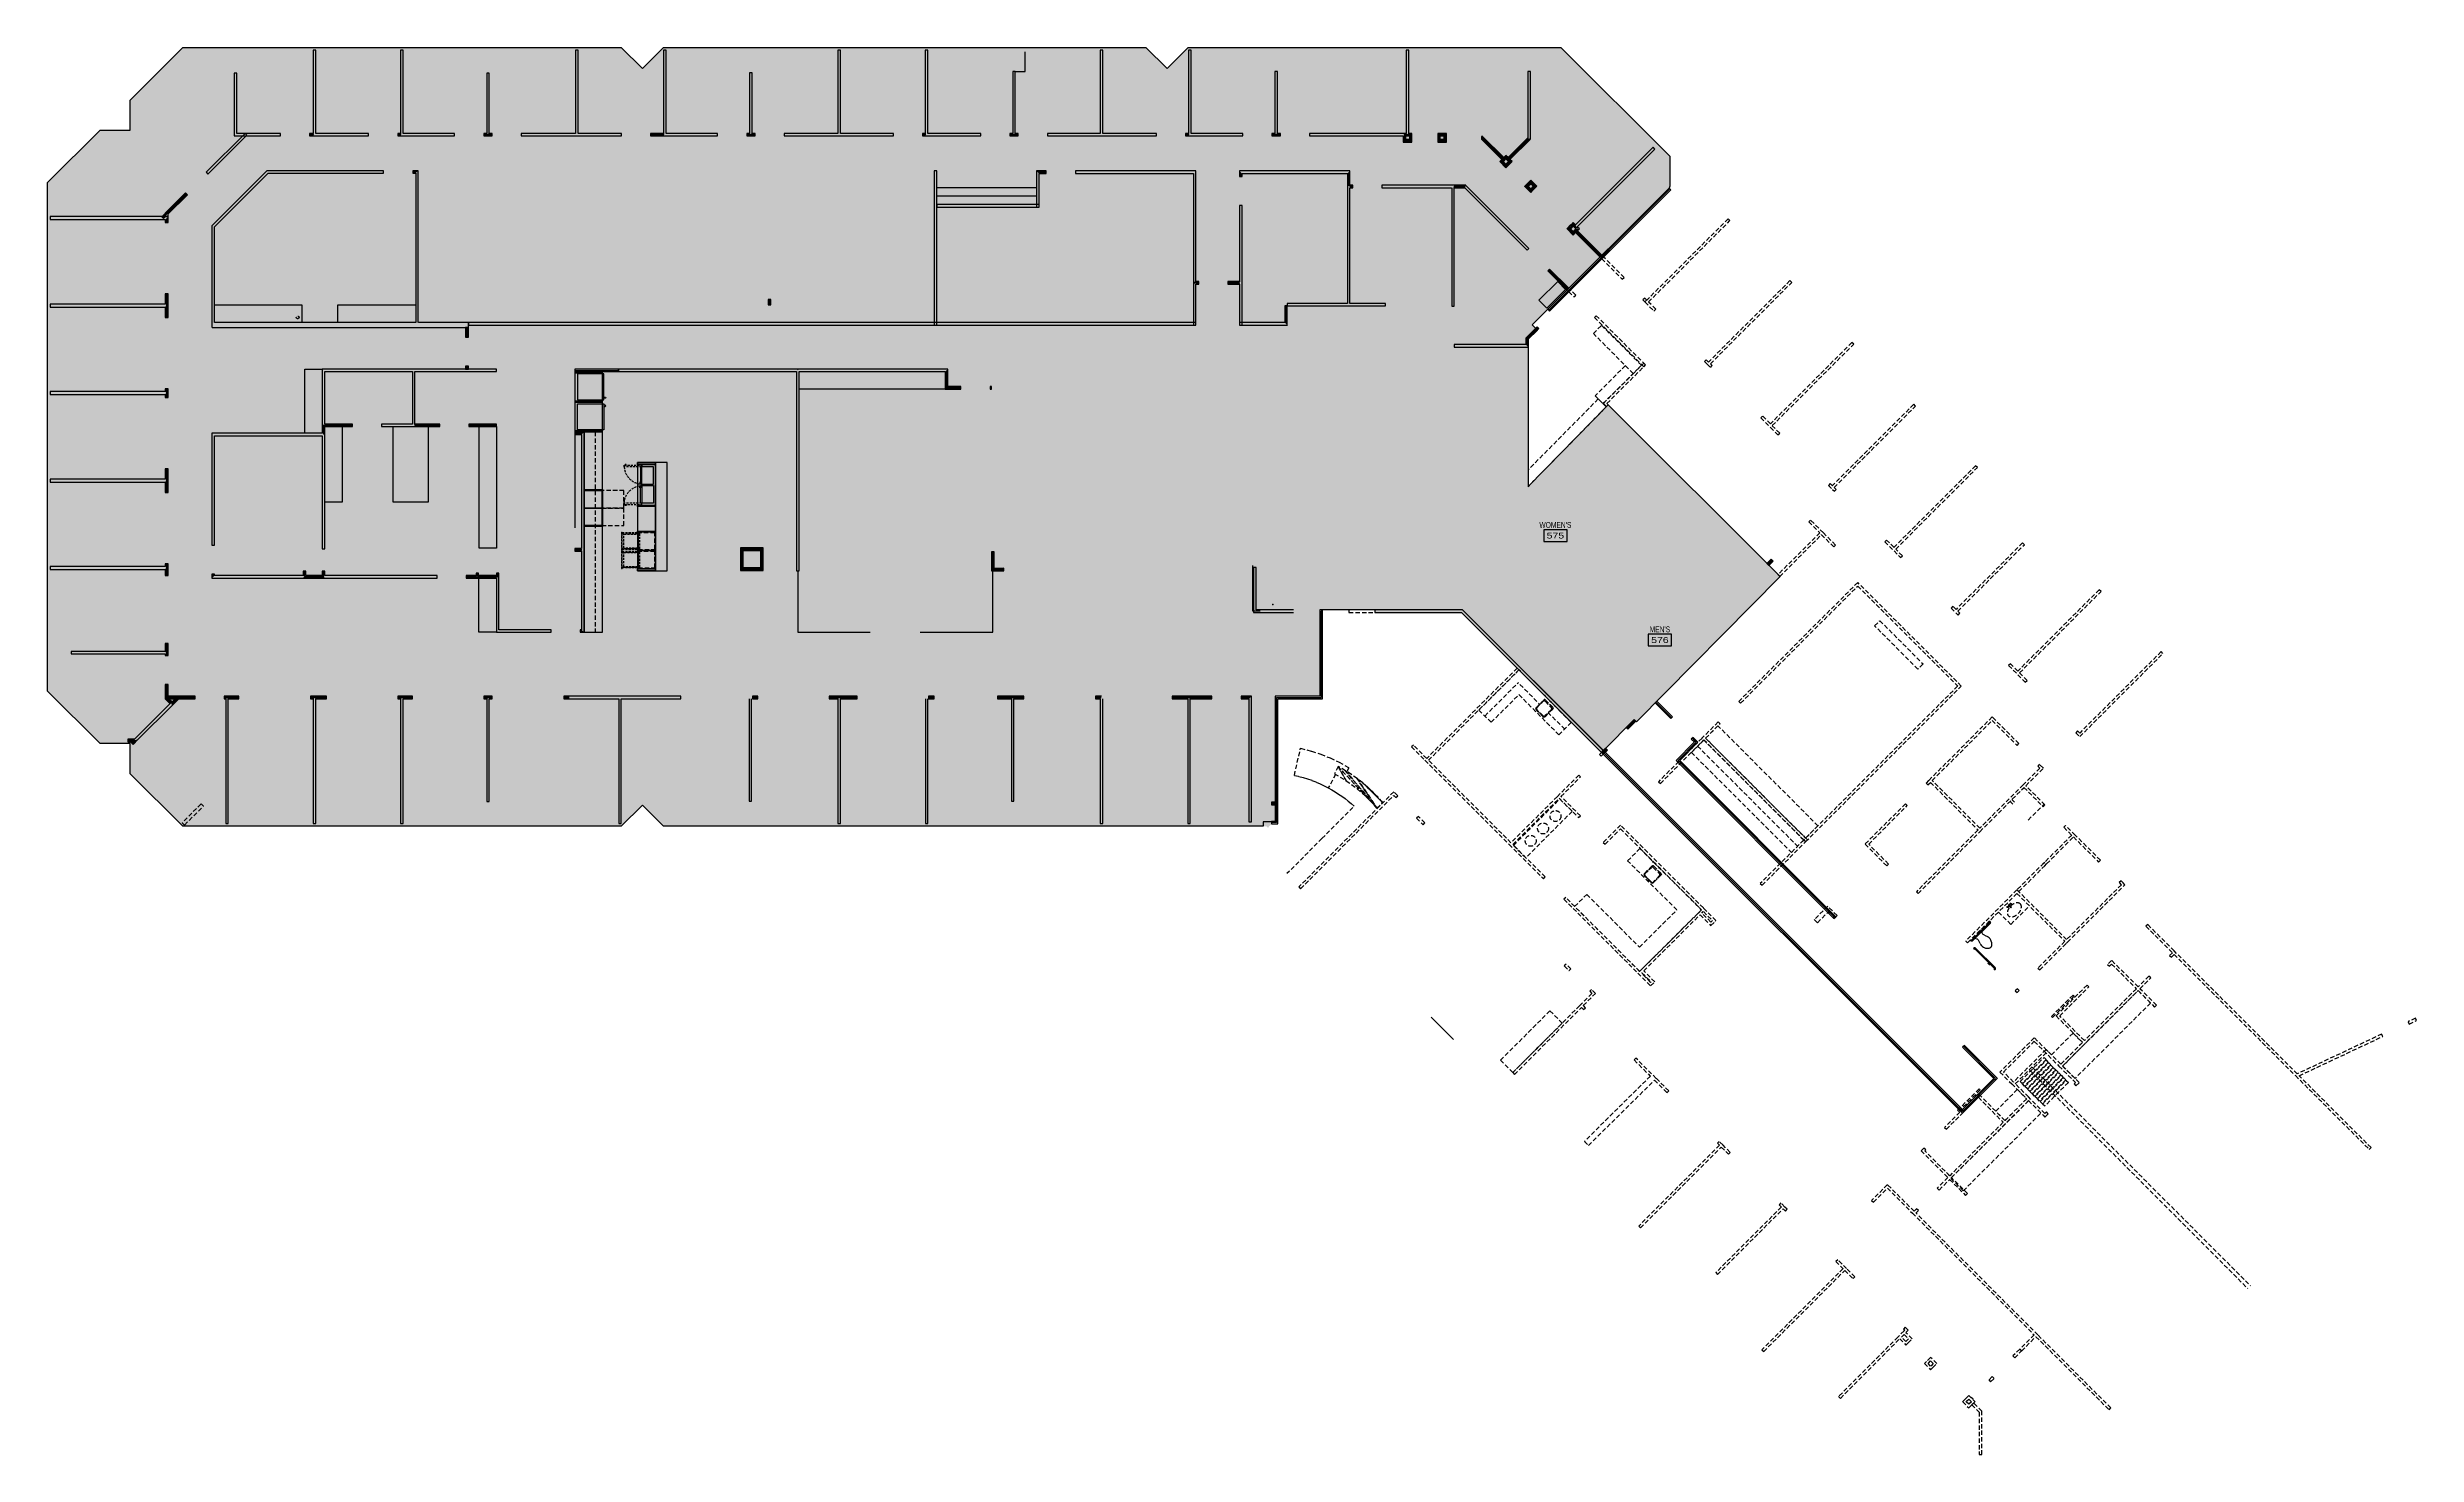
# Model space of a CAD drawing. Header units: inches. Extents: x -185 to 3066, y -860 to 1071.
import ezdxf
from ezdxf.enums import TextEntityAlignment as Align

# ---------------------------------------------------------------- set-up
doc = ezdxf.new("R2010")
doc.units = ezdxf.units.IN
doc.header["$LTSCALE"] = 96
doc.header["$MEASUREMENT"] = 0
doc.set_wipeout_variables(frame=1)
doc.linetypes.add('Dashed', pattern=[0.75, 0.5, -0.25])
doc.linetypes.add('HIDDEN4', pattern=[0.09375, 0.0625, -0.03125])
for name, color, linetype in [('A-Anno-Pricing-Cons', 7, 'Continuous'), ('A-Area-Iden', 7, 'Continuous'), ('A-Area-Iden-Name', 7, 'Continuous'), ('A-Area-Iden-Numb', 7, 'Continuous'), ('A-Door-Demo', 7, 'HIDDEN4'), ('A-Flor-Case-Demo', 7, 'HIDDEN4'), ('A-Flor-Case-Exst', 235, 'Continuous'), ('A-Flor-Case-Neww', 3, 'Continuous'), ('A-Flor-Eqpm', 94, 'Continuous'), ('A-Flor-Pfix-Demo', 7, 'HIDDEN4'), ('A-Flor-Pfix-Neww', 7, 'Continuous'), ('A-Glaz-Exst', 53, 'Continuous'), ('A-hatch', 253, 'Continuous'), ('A-Wall-Demo', 7, 'HIDDEN4'), ('A-Wall-Exst', 3, 'Continuous'), ('A-Wall-Patt', 1, 'Continuous')]:
    doc.layers.add(name, color=color, linetype=linetype)
doc.layers.add('Furniture-Main', color=43, linetype='Continuous', lineweight=15)
doc.layers.add('Plumbing-Fixtures new', color=2, linetype='Continuous', lineweight=15)
doc.styles.add('XFINE_0', font='ARIALN.TTF', dxfattribs={"width": 0.8})
doc.linetypes.add('FENCELINE2', pattern='A,0.25,-0.1,[132,ltypeshp.shx,S=0.1,R=0,X=-0.1,Y=0],-0.1,1', length=1.45)

# ---------------------------------------------------------------- blocks, each defined once
blk = doc.blocks.new('Group-2')
at = {"color": 255, "lineweight": 15}
blk.add_wipeout([(-444, 472.8), (-426, 472.8), (-426, 456), (-444, 456)], dxfattribs=at)
for p, q in [((-444.4, 458.3), (-444.4, 470.8)), ((-443.6, 458.3), (-443.6, 470.8)), ((-441.9, 473.3), (-427.6, 473.3)), ((-441.9, 472.6), (-429.4, 472.6)), ((-429.4, 456.6), (-441.9, 456.6)), ((-427.6, 455.8), (-441.9, 455.8)), ((-427.6, 470.8), (-427.6, 458.3)), ((-425.9, 471.6), (-425.9, 457.6))]:
    blk.add_line(p, q)
blk.add_lwpolyline([(-444, 472.8), (-426, 472.8), (-426, 456), (-444, 456)], close=True, dxfattribs=at)
for centre, radius, start, end in [((-441.9, 470.8), 2.5, 90, 180), ((-441.9, 458.3), 2.5, 180, 270), ((-441.9, 470.8), 1.75, 90, 180), ((-441.9, 458.3), 1.75, 180, 270), ((-429.4, 470.8), 1.75, 360, 90), ((-429.4, 458.3), 1.75, 270, 360), ((-427.6, 471.6), 1.75, 360, 90), ((-427.6, 457.6), 1.75, 270, 360)]:
    blk.add_arc(centre, radius, start, end)
for p in [(-422.4, 476.6), (-422.4, 464.6)]:
    blk.add_point(p)
at = {"layer": 'Plumbing-Fixtures new'}
blk.add_point((-422.4, 452.6), dxfattribs=at)
blk = doc.blocks.new('OTJ_Room_Tag_4_P')
at = {"layer": 'A-Area-Iden-Numb', "color": 4}
blk.add_lwpolyline([(2, -2), (2, 0), (-2, 0), (-2, -2)], close=True, dxfattribs=at)
at = {"layer": 'A-Area-Iden-Name', "style": 'XFINE_0', "width": 0.8}
for tag, p in [('ROOM:NAME1', (0, 2.35)), ('ROOM:NAME2', (0, 0.33))]:
    blk.add_attdef(tag, text='', height=1.33, dxfattribs=at).set_placement(p, align=Align.CENTER)
at = {"layer": 'A-Area-Iden-Numb', "style": 'XFINE_0', "width": 1.569593}
blk.add_attdef('ROOM:NUMBER', text='', height=1, dxfattribs=at).set_placement((-1.5, -1.5), (1.5, -1.5), align=Align.FIT)
blk = doc.blocks.new('WERET')
at = {"layer": 'A-Flor-Pfix-Neww'}
for p, q in [((2489.6, -154.4), (2487.8, -152.6)), ((2490.4, -158), (2489.6, -154.4)), ((2491.6, -159.1), (2490.4, -158)), ((2496.5, -161.5), (2491.6, -159.1)), ((2479.6, -164.4), (2477.8, -162.6)), ((2483.2, -165.2), (2479.6, -164.4)), ((2484.4, -166.3), (2483.2, -165.2)), ((2487.1, -171.5), (2484.8, -166.5))]:
    blk.add_line(p, q, dxfattribs=at)
for centre, radius, start, end in [((2492.2, -171.2), 10.6, 45, 63.8354), ((2496.7, -166.8), 10.6, 206.1646, 225), ((2495.3, -168.9), 8.13, 221.2246, 243.8354), ((2498.7, -163.9), 14.2, 240.2447, 257.3538), ((2497.7, -166.5), 11.4, 259.6359, 278.9389), ((2497.6, -172.1), 5.99, 288.2988, 315), ((2492.2, -171.2), 10.6, 26.1646, 45), ((2490.2, -173.2), 13.3, 13.2162, 30.0374), ((2497.6, -172.1), 5.99, 315, 341.7012), ((2492, -172.2), 11.4, 351.0611, 10.3641)]:
    blk.add_arc(centre, radius, start, end, dxfattribs=at)
blk = doc.blocks.new('HANDRAIL')
at = {"linetype": 'Continuous'}
for points in [[(1472.6, 857.4, 0.414214), (1470.8, 855.6)], [(1472.6, 857.4, 0.414214), (1470.8, 855.6)], [(1472.6, 856, 0.414214), (1472.2, 855.6)], [(1472.6, 856, 0.414214), (1472.2, 855.6)], [(1470.8, 821.8, 0.414214), (1472.6, 820)], [(1470.8, 821.8, 0.414214), (1472.6, 820)], [(1472.2, 821.8, 0.414214), (1472.6, 821.4)], [(1472.2, 821.8, 0.414214), (1472.6, 821.4)]]:
    blk.add_lwpolyline(points, format="xyb", dxfattribs=at)
for points in [[(1470.8, 821.8), (1470.8, 855.6)], [(1470.8, 821.8), (1470.8, 855.6)], [(1472.2, 821.8), (1472.2, 855.6)], [(1472.2, 821.8), (1472.2, 855.6)], [(1472.6, 857.4), (1473.7, 857.4)], [(1472.6, 857.4), (1473.7, 857.4)], [(1472.6, 856), (1473.7, 856)], [(1472.6, 856), (1473.7, 856)], [(1472.6, 821.4), (1473.7, 821.4)], [(1472.6, 821.4), (1473.7, 821.4)], [(1472.6, 820), (1473.7, 820)], [(1472.6, 820), (1473.7, 820)]]:
    blk.add_lwpolyline(points, dxfattribs=at)
blk = doc.blocks.new('42 RAIL')
at = {"linetype": 'Continuous'}
for points in [[(1422.8, 817.7, 0.414214), (1421, 815.9)], [(1422.8, 817.7, 0.414214), (1421, 815.9)], [(1422.8, 816.3, 0.414214), (1422.4, 815.9)], [(1422.8, 816.3, 0.414214), (1422.4, 815.9)], [(1462.6, 815.9, 0.414214), (1460.8, 817.7)], [(1462.6, 815.9, 0.414214), (1460.8, 817.7)], [(1461.2, 815.9, 0.414214), (1460.8, 816.3)], [(1461.2, 815.9, 0.414214), (1460.8, 816.3)]]:
    blk.add_lwpolyline(points, format="xyb", dxfattribs=at)
for points in [[(1421, 815.9), (1421, 814.8)], [(1421, 815.9), (1421, 814.8)], [(1422.4, 815.9), (1422.4, 814.8)], [(1422.4, 815.9), (1422.4, 814.8)], [(1422.8, 817.7), (1460.8, 817.7)], [(1422.8, 817.7), (1460.8, 817.7)], [(1422.8, 816.3), (1460.8, 816.3)], [(1422.8, 816.3), (1460.8, 816.3)], [(1461.2, 815.9), (1461.2, 814.8)], [(1461.2, 815.9), (1461.2, 814.8)], [(1462.6, 815.9), (1462.6, 814.8)], [(1462.6, 815.9), (1462.6, 814.8)]]:
    blk.add_lwpolyline(points, dxfattribs=at)
blk = doc.blocks.new('fdf')
for p, q in [((31.6, 1344.2), (29.9, 1344.2)), ((31.6, 1342.7), (29.9, 1342.7)), ((32, 1345), (31.6, 1345)), ((31.6, 1345), (31.6, 1342)), ((31.6, 1342), (32, 1342)), ((32, 1342), (32, 1345))]:
    blk.add_line(p, q)
blk.add_arc((29.8, 1343.5), 0.771, 79.5504, 277.0054)
blk = doc.blocks.new('W2T2346')
blk.add_lwpolyline([(1385.6, 762.3), (1390.9, 762.3), (1390.9, 760.7), (1385.6, 760.7)], close=True)
for centre in [(1386.8, 764.5), (1386.8, 758.5)]:
    blk.add_circle(centre, 0.781)
blk = doc.blocks.new('equip_dishwasher')
at = {"color": 15, "linetype": 'HIDDEN4'}
blk.add_lwpolyline([(12, 23.5), (12, 54), (-12, 54), (-12, 23.5)], close=True, dxfattribs=at)
at = {"linetype": 'Dashed'}
blk.add_lwpolyline([(-12, 23.5), (12, 23.5), (12, 0), (-12, 0)], close=True, dxfattribs=at)
blk.add_lwpolyline([(-11.5, 23.5), (-11.5, 24.5), (11.5, 24.5), (11.5, 23.5)], dxfattribs=at)
blk = doc.blocks.new('equip_microwave')
blk.add_line((-11, 16), (13, 16))
at = {"color": 15, "linetype": 'HIDDEN4', "ltscale": 0.5}
blk.add_lwpolyline([(15, 16), (13, 16), (13, 40), (15, 40)], close=True, dxfattribs=at)
blk.add_lwpolyline([(15.9, 38.7), (15, 38.7), (15, 37.2), (15.9, 37.2, 0.355757)], format="xyb", close=True, dxfattribs=at)
blk.add_lwpolyline([(-11, 0), (13, 0), (13, 17.5), (-11, 17.5)], close=True)
blk.add_lwpolyline([(-9.8, 18.4), (-9.8, 17.5), (-8.2, 17.5), (-8.2, 18.4, 0.355757)], format="xyb", close=True)
blk.add_arc((14, 15), 25, 92.2357, 177.7643, dxfattribs=at)
blk = doc.blocks.new('TR BUYGREEN 26GAL')
at = {"color": 15, "linetype": 'HIDDEN4', "ltscale": 0.5}
for p, q in [((343.8, 922.2), (344.8, 922.2)), ((343.8, 922.2), (343.8, 897.7)), ((344.8, 922.2), (344.8, 921.2)), ((365.8, 921.2), (344.8, 921.2)), ((343.8, 897.7), (344.8, 897.7)), ((344.8, 898.7), (344.8, 897.7)), ((365.8, 898.7), (344.8, 898.7))]:
    blk.add_line(p, q, dxfattribs=at)
blk.add_lwpolyline([(344.8, 920.4), (368.8, 920.4), (368.8, 899.4), (344.8, 899.4)], close=True, dxfattribs=at)
blk.add_lwpolyline([(347.6, 919.7), (366.3, 919.7, -0.414214), (366.7, 919.3), (366.7, 900.6, -0.414214), (366.3, 900.2), (347.6, 900.2, -0.414214), (347.2, 900.6), (347.2, 919.3, -0.414214)], format="xyb", close=True, dxfattribs=at)
at = {"linetype": 'HIDDEN4'}
blk.add_lwpolyline([(366.8, 921.2), (366.8, 898.7), (389.8, 898.7), (389.8, 921.2)], close=True, dxfattribs=at)
at = {"layer": 'DefPoints'}
blk.add_lwpolyline([(365.8, 922.2), (365.8, 897.7), (390.8, 897.7), (390.8, 922.2)], close=True, dxfattribs=at)
blk = doc.blocks.new('equip_ref_single')
blk.add_line((3.6, 34), (39.4, 34))
blk.add_lwpolyline([(3.6, 0), (39.4, 0), (39.4, 36), (3.6, 36)], close=True)
blk.add_lwpolyline([(35.8, 36), (35.8, 37.9, -1), (37.3, 37.9), (37.3, 36)], format="xyb")
blk = doc.blocks.new('*U53')
at = {"layer": 'A-Wall-Patt', "color": 2, "linetype": 'FENCELINE2', "lineweight": -3, "ltscale": 0.075}
blk.add_line((1.8, 1.7), (37, 1.7), dxfattribs=at)
at = {"layer": 'DefPoints', "color": 6, "linetype": 'Continuous', "lineweight": -3}
for p, q in [((35.2, 3.5), (0, 3.5)), ((3.5, 0), (38.7, 0))]:
    blk.add_line(p, q, dxfattribs=at)
blk = doc.blocks.new('*U54')
at = {"layer": 'A-Wall-Patt', "linetype": 'Continuous', "lineweight": -3}
blk.add_hatch(color=5, dxfattribs=at).paths.add_polyline_path([(0, 3.5), (0, 0), (118.7, 0), (120.1, 3.5)], flags=0)
at = {"layer": 'A-Wall-Exst', "color": 3, "linetype": 'Continuous', "lineweight": -3}
for p, q in [((0, 3.5), (0, 0)), ((120.1, 3.5), (0, 3.5)), ((0, 0), (118.7, 0))]:
    blk.add_line(p, q, dxfattribs=at)
blk = doc.blocks.new('*U55')
at = {"layer": 'A-Wall-Patt', "linetype": 'Continuous', "lineweight": -3}
blk.add_hatch(color=5, dxfattribs=at).paths.add_polyline_path([(0, 3.5), (-3.5, 0), (51.4, 0), (51.4, 3.5)], flags=0)
at = {"layer": 'A-Wall-Exst', "color": 3, "linetype": 'Continuous', "lineweight": -3}
for p, q in [((-3.5, 0), (51.4, 0)), ((51.4, 3.5), (0, 3.5))]:
    blk.add_line(p, q, dxfattribs=at)
blk = doc.blocks.new('*U56')
at = {"layer": 'A-Wall-Patt', "linetype": 'Continuous', "lineweight": -3}
blk.add_hatch(color=5, dxfattribs=at).paths.add_polyline_path([(-3.5, 3.5), (0, 0), (169, 0), (169, 3.5)], flags=0)
at = {"layer": 'A-Wall-Exst', "color": 3, "linetype": 'Continuous', "lineweight": -3}
for p, q in [((169, 3.5), (-3.5, 3.5)), ((0, 0), (169, 0)), ((169, 0), (169, 3.5))]:
    blk.add_line(p, q, dxfattribs=at)
blk = doc.blocks.new('*U57')
at = {"layer": 'A-Wall-Patt', "linetype": 'Continuous', "lineweight": -3}
blk.add_hatch(color=5, dxfattribs=at).paths.add_polyline_path([(0, 3.5), (3.5, 0), (61.6, 0), (61.6, 3.5)], flags=0)
at = {"layer": 'A-Wall-Exst', "color": 3, "linetype": 'Continuous', "lineweight": -3}
for p, q in [((61.6, 3.5), (0, 3.5)), ((3.5, 0), (61.6, 0)), ((61.6, 0), (61.6, 3.5))]:
    blk.add_line(p, q, dxfattribs=at)
blk = doc.blocks.new('*U58')
at = {"layer": 'A-Wall-Demo', "color": 7, "linetype": 'HIDDEN4', "lineweight": -3}
for p, q in [((76, 3.5), (76, 0)), ((111.8, 3.5), (76, 3.5)), ((76, 0), (111.8, 0)), ((111.8, 0), (111.8, 3.5))]:
    blk.add_line(p, q, dxfattribs=at)
blk = doc.blocks.new('*U59')
at = {"layer": 'A-Wall-Patt', "linetype": 'Continuous', "lineweight": -3}
blk.add_hatch(color=5, dxfattribs=at).paths.add_polyline_path([(0, 0), (0, -3.5), (140.25, -3.5), (140.25, 0)], flags=0)
at = {"layer": 'A-Wall-Exst', "color": 3, "linetype": 'Continuous', "lineweight": -3}
for p, q in [((0, 0), (0, -3.5)), ((140.25, 0), (0, 0)), ((0, -3.5), (140.25, -3.5)), ((140.25, -3.5), (140.25, 0))]:
    blk.add_line(p, q, dxfattribs=at)
blk = doc.blocks.new('*U60')
at = {"layer": 'A-Wall-Patt', "linetype": 'Continuous', "lineweight": -3}
for points in [[(3.5, 3.5), (0, 0), (4.2, 0), (4.2, 3.5)], [(4.2, 3.5), (4.2, 0), (12, 0), (8.5, 3.5)]]:
    blk.add_hatch(color=5, dxfattribs=at).paths.add_polyline_path(points, flags=0)
at = {"layer": 'A-Wall-Exst', "color": 3, "linetype": 'Continuous', "lineweight": -3}
for p, q in [((0, 0), (4.2, 0)), ((4.2, 3.5), (3.5, 3.5)), ((8.5, 3.5), (4.2, 3.5)), ((4.2, 0), (12, 0))]:
    blk.add_line(p, q, dxfattribs=at)
blk = doc.blocks.new('*U61')
at = {"layer": 'A-Wall-Patt', "linetype": 'Continuous', "lineweight": -3}
blk.add_hatch(color=5, dxfattribs=at).paths.add_polyline_path([(3.5, 3.5), (0, 0), (12, 0), (8.5, 3.5)], flags=0)
at = {"layer": 'A-Wall-Exst', "color": 3, "linetype": 'Continuous', "lineweight": -3}
for p, q in [((8.5, 3.5), (3.5, 3.5)), ((0, 0), (12, 0))]:
    blk.add_line(p, q, dxfattribs=at)
blk = doc.blocks.new('*U62')
at = {"layer": 'A-Wall-Patt', "linetype": 'Continuous', "lineweight": -3}
blk.add_hatch(color=5, dxfattribs=at).paths.add_polyline_path([(3.5, 3.5), (0, 0), (12, 0), (8.5, 3.5)], flags=0)
at = {"layer": 'A-Wall-Exst', "color": 3, "linetype": 'Continuous', "lineweight": -3}
for p, q in [((0, 0), (12, 0)), ((8.5, 3.5), (3.5, 3.5))]:
    blk.add_line(p, q, dxfattribs=at)
blk = doc.blocks.new('*U63')
at = {"layer": 'A-Wall-Patt', "linetype": 'Continuous', "lineweight": -3}
for points in [[(3.5, 3.5), (0, 0), (7.75, 0), (7.75, 3.5)], [(7.75, 3.5), (7.75, 0), (12, 0), (8.5, 3.5)]]:
    blk.add_hatch(color=5, dxfattribs=at).paths.add_polyline_path(points, flags=0)
at = {"layer": 'A-Wall-Exst', "color": 3, "linetype": 'Continuous', "lineweight": -3}
for p, q in [((0, 0), (7.75, 0)), ((7.75, 3.5), (3.5, 3.5)), ((8.5, 3.5), (7.75, 3.5)), ((7.75, 0), (12, 0))]:
    blk.add_line(p, q, dxfattribs=at)
blk = doc.blocks.new('*U64')
at = {"layer": 'A-Wall-Patt', "linetype": 'Continuous', "lineweight": -3}
for points in [[(0, 4), (0, 0), (4, 0), (4, 4)], [(44, 4), (44, 0), (57, 0), (57, 4)]]:
    blk.add_hatch(color=5, dxfattribs=at).paths.add_polyline_path(points, flags=0)
at = {"layer": 'A-Wall-Exst', "color": 3, "linetype": 'Continuous', "lineweight": -3}
for p, q in [((0, 4), (0, 0)), ((4, 4), (0, 4)), ((0, 0), (4, 0)), ((4, 0), (4, 4)), ((44, 4), (44, 0)), ((57, 4), (44, 4)), ((44, 0), (57, 0)), ((57, 0), (57, 4))]:
    blk.add_line(p, q, dxfattribs=at)
blk = doc.blocks.new('*U65')
at = {"layer": 'A-Wall-Patt', "linetype": 'Continuous', "lineweight": -3}
blk.add_hatch(color=5, dxfattribs=at).paths.add_polyline_path([(0, 3.5), (0, 0), (114, 0), (114.9, 1.2), (114, 3.5)], flags=0)
at = {"layer": 'A-Wall-Exst', "color": 3, "linetype": 'Continuous', "lineweight": -3}
for p, q in [((0, 3.5), (0, 0)), ((114, 3.5), (0, 3.5)), ((0, 0), (114, 0))]:
    blk.add_line(p, q, dxfattribs=at)
blk = doc.blocks.new('*U66')
at = {"layer": 'A-Wall-Patt', "linetype": 'Continuous', "lineweight": -3}
blk.add_hatch(color=5, dxfattribs=at).paths.add_polyline_path([(0, 3.5), (0, 0), (114, 0), (114.9, 1.2), (114, 3.5)], flags=0)
at = {"layer": 'A-Wall-Exst', "color": 3, "linetype": 'Continuous', "lineweight": -3}
for p, q in [((0, 3.5), (0, 0)), ((114, 3.5), (0, 3.5)), ((0, 0), (114, 0))]:
    blk.add_line(p, q, dxfattribs=at)
blk = doc.blocks.new('*U67')
at = {"layer": 'A-Wall-Patt', "linetype": 'Continuous', "lineweight": -3}
blk.add_hatch(color=5, dxfattribs=at).paths.add_polyline_path([(1.4, 3.5), (0, 0), (139.8, 0), (132.8, 3.5)], flags=0)
at = {"layer": 'A-Wall-Exst', "color": 3, "linetype": 'Continuous', "lineweight": -3}
for p, q in [((132.8, 3.5), (1.4, 3.5)), ((0, 0), (139.8, 0))]:
    blk.add_line(p, q, dxfattribs=at)
blk = doc.blocks.new('*U68')
at = {"layer": 'A-Wall-Patt', "linetype": 'Continuous', "lineweight": -3}
for points in [[(0, 7), (0, 0), (68.9, 0), (70.1, 2), (68.9, 7)], [(68.9, 7), (70.1, 2), (72.4, 0), (348.5, 0), (352, 7)]]:
    blk.add_hatch(color=5, dxfattribs=at).paths.add_polyline_path(points, flags=0)
at = {"layer": 'A-Wall-Exst', "color": 3, "linetype": 'Continuous', "lineweight": -3}
for p, q in [((0, 7), (0, 0)), ((68.9, 7), (0, 7)), ((0, 0), (68.9, 0)), ((352, 7), (68.9, 7)), ((72.4, 0), (348.5, 0))]:
    blk.add_line(p, q, dxfattribs=at)
blk = doc.blocks.new('*U69')
at = {"layer": 'A-Wall-Patt', "linetype": 'Continuous', "lineweight": -3}
for points in [[(0, 3.5), (-0.9, 1.2), (0, 0), (3.9, 0), (3.9, 3.5)], [(43.9, 3.5), (43.9, 0), (59.7, 0), (60.6, 1.2), (59.7, 3.5)]]:
    blk.add_hatch(color=5, dxfattribs=at).paths.add_polyline_path(points, flags=0)
at = {"layer": 'A-Wall-Exst', "color": 3, "linetype": 'Continuous', "lineweight": -3}
for p, q in [((3.9, 3.5), (0, 3.5)), ((3.9, 0), (3.9, 3.5)), ((43.9, 3.5), (43.9, 0)), ((59.7, 3.5), (43.9, 3.5)), ((0, 0), (3.9, 0)), ((43.9, 0), (59.7, 0))]:
    blk.add_line(p, q, dxfattribs=at)
blk = doc.blocks.new('*U70')
at = {"layer": 'A-Wall-Patt', "linetype": 'Continuous', "lineweight": -3}
for points in [[(0, 3.5), (0, 0), (85.9, 0), (84.8, 2.6), (82.4, 3.5)], [(85.9, 3.5), (84.8, 2.6), (85.9, 0), (134.8, 0), (134.8, 3.5)]]:
    blk.add_hatch(color=5, dxfattribs=at).paths.add_polyline_path(points, flags=0)
at = {"layer": 'A-Wall-Exst', "color": 3, "linetype": 'Continuous', "lineweight": -3}
for p, q in [((0, 3.5), (0, 0)), ((82.4, 3.5), (0, 3.5)), ((0, 0), (85.9, 0)), ((134.8, 3.5), (85.9, 3.5)), ((85.9, 0), (134.8, 0)), ((134.8, 0), (134.8, 3.5))]:
    blk.add_line(p, q, dxfattribs=at)
blk = doc.blocks.new('*U71')
at = {"layer": 'A-Wall-Patt', "linetype": 'Continuous', "lineweight": -3}
blk.add_hatch(color=5, dxfattribs=at).paths.add_polyline_path([(0, 3.5), (-1.2, 0.9), (0, 0), (56.1, 0), (56.1, 3.5)], flags=0)
at = {"layer": 'A-Wall-Exst', "color": 3, "linetype": 'Continuous', "lineweight": -3}
for p, q in [((56.1, 3.5), (0, 3.5)), ((0, 0), (56.1, 0)), ((56.1, 0), (56.1, 3.5))]:
    blk.add_line(p, q, dxfattribs=at)
blk = doc.blocks.new('*U72')
at = {"layer": 'A-Wall-Patt', "linetype": 'Continuous', "lineweight": -3}
for points in [[(0, 3.5), (0, 0), (56, 0), (57.2, 0.9), (56, 3.5)], [(56, 3.5), (57.2, 0.9), (59.5, 0), (59.5, 0), (59.5, 3.5)]]:
    blk.add_hatch(color=5, dxfattribs=at).paths.add_polyline_path(points, flags=0)
at = {"layer": 'A-Wall-Exst', "color": 3, "linetype": 'Continuous', "lineweight": -3}
for p, q in [((0, 3.5), (0, 0)), ((56, 3.5), (0, 3.5)), ((0, 0), (56, 0)), ((59.5, 3.5), (56, 3.5))]:
    blk.add_line(p, q, dxfattribs=at)
blk = doc.blocks.new('*U73')
at = {"layer": 'A-Wall-Patt', "linetype": 'Continuous', "lineweight": -3}
blk.add_hatch(color=5, dxfattribs=at).paths.add_polyline_path([(0, 3.5), (0, 0), (162.2, 0), (163.1, 1.2), (162.2, 3.5)], flags=0)
at = {"layer": 'A-Wall-Exst', "color": 3, "linetype": 'Continuous', "lineweight": -3}
for p, q in [((0, 3.5), (0, 0)), ((162.2, 3.5), (0, 3.5)), ((0, 0), (162.2, 0))]:
    blk.add_line(p, q, dxfattribs=at)
blk = doc.blocks.new('*U74')
at = {"layer": 'A-Wall-Patt', "linetype": 'Continuous', "lineweight": -3}
blk.add_hatch(color=5, dxfattribs=at).paths.add_polyline_path([(70, 3.5), (70, 0), (70.5, 0), (71.4, 1.2), (70.5, 3.5)], flags=0)
at = {"layer": 'A-Wall-Exst', "color": 3, "linetype": 'Continuous', "lineweight": -3}
for p, q in [((70, 3.5), (70, 0)), ((70.5, 3.5), (70, 3.5)), ((70, 0), (70.5, 0))]:
    blk.add_line(p, q, dxfattribs=at)
blk = doc.blocks.new('*U75')
at = {"layer": 'A-Wall-Patt', "linetype": 'Continuous', "lineweight": -3}
for points in [[(3.5, 3.5), (0, 0), (4.25, 0), (4.25, 3.5)], [(4.25, 3.5), (4.25, 0), (12, 0), (8.5, 3.5)]]:
    blk.add_hatch(color=5, dxfattribs=at).paths.add_polyline_path(points, flags=0)
at = {"layer": 'A-Wall-Exst', "color": 3, "linetype": 'Continuous', "lineweight": -3}
for p, q in [((4.25, 3.5), (3.5, 3.5)), ((8.5, 3.5), (4.25, 3.5)), ((0, 0), (4.25, 0)), ((4.25, 0), (12, 0))]:
    blk.add_line(p, q, dxfattribs=at)
blk = doc.blocks.new('*U76')
at = {"layer": 'A-Wall-Patt', "linetype": 'Continuous', "lineweight": -3}
blk.add_hatch(color=5, dxfattribs=at).paths.add_polyline_path([(48, 3.5), (48, 0), (48.1, 0), (49.6, 3.5)], flags=0)
at = {"layer": 'A-Wall-Exst', "color": 3, "linetype": 'Continuous', "lineweight": -3}
for p, q in [((48, 3.5), (48, 0)), ((49.6, 3.5), (48, 3.5)), ((48, 0), (48.1, 0))]:
    blk.add_line(p, q, dxfattribs=at)
blk = doc.blocks.new('*U77')
at = {"layer": 'A-Wall-Patt', "linetype": 'Continuous', "lineweight": -3}
for points in [[(0, 3.5), (0, 0), (37.4, 0), (37.4, 3.5)], [(77.4, 3.5), (77.4, 0), (199.7, 0), (198.3, 3.5)]]:
    blk.add_hatch(color=5, dxfattribs=at).paths.add_polyline_path(points, flags=0)
at = {"layer": 'A-Wall-Exst', "color": 3, "linetype": 'Continuous', "lineweight": -3}
for p, q in [((0, 3.5), (0, 0)), ((37.4, 3.5), (0, 3.5)), ((0, 0), (37.4, 0)), ((37.4, 0), (37.4, 3.5)), ((77.4, 3.5), (77.4, 0)), ((198.3, 3.5), (77.4, 3.5)), ((77.4, 0), (199.7, 0))]:
    blk.add_line(p, q, dxfattribs=at)
blk = doc.blocks.new('*U78')
at = {"layer": 'A-Wall-Patt', "linetype": 'Continuous', "lineweight": -3}
for points in [[(3.5, 3.5), (0, 0), (165.4, 0), (165.4, 3.5)], [(205.4, 3.5), (205.4, 0), (218.7, 0), (215.2, 3.5)]]:
    blk.add_hatch(color=5, dxfattribs=at).paths.add_polyline_path(points, flags=0)
at = {"layer": 'A-Wall-Exst', "color": 3, "linetype": 'Continuous', "lineweight": -3}
for p, q in [((0, 0), (165.4, 0)), ((165.4, 3.5), (3.5, 3.5)), ((165.4, 0), (165.4, 3.5)), ((205.4, 3.5), (205.4, 0)), ((215.2, 3.5), (205.4, 3.5)), ((205.4, 0), (218.7, 0))]:
    blk.add_line(p, q, dxfattribs=at)
blk = doc.blocks.new('*U79')
at = {"layer": 'A-Wall-Patt', "linetype": 'Continuous', "lineweight": -3}
for points in [[(3.5, 3.5), (0, 0), (7.6, 0), (7.6, 3.5)], [(47.6, 3.5), (47.6, 0), (152.1, 0), (154.4, 0.9), (155.6, 3.5)]]:
    blk.add_hatch(color=5, dxfattribs=at).paths.add_polyline_path(points, flags=0)
at = {"layer": 'A-Wall-Exst', "color": 3, "linetype": 'Continuous', "lineweight": -3}
for p, q in [((0, 0), (7.6, 0)), ((7.6, 3.5), (3.5, 3.5)), ((7.6, 0), (7.6, 3.5)), ((47.6, 3.5), (47.6, 0)), ((155.6, 3.5), (47.6, 3.5)), ((47.6, 0), (152.1, 0))]:
    blk.add_line(p, q, dxfattribs=at)
blk = doc.blocks.new('*U80')
at = {"layer": 'A-Wall-Patt', "linetype": 'Continuous', "lineweight": -3}
blk.add_hatch(color=5, dxfattribs=at).paths.add_polyline_path([(0, 3.5), (0, 0), (114, 0), (114.9, 1.2), (114, 3.5)], flags=0)
at = {"layer": 'A-Wall-Exst', "color": 3, "linetype": 'Continuous', "lineweight": -3}
for p, q in [((0, 3.5), (0, 0)), ((114, 3.5), (0, 3.5)), ((0, 0), (114, 0))]:
    blk.add_line(p, q, dxfattribs=at)
blk = doc.blocks.new('*U81')
at = {"layer": 'A-Wall-Patt', "linetype": 'Continuous', "lineweight": -3}
blk.add_hatch(color=5, dxfattribs=at).paths.add_polyline_path([(0, 3.5), (0, 0), (114, 0), (114.9, 1.2), (114, 3.5)], flags=0)
at = {"layer": 'A-Wall-Exst', "color": 3, "linetype": 'Continuous', "lineweight": -3}
for p, q in [((0, 3.5), (0, 0)), ((114, 3.5), (0, 3.5)), ((0, 0), (114, 0))]:
    blk.add_line(p, q, dxfattribs=at)
blk = doc.blocks.new('*U82')
at = {"layer": 'A-Wall-Patt', "linetype": 'Continuous', "lineweight": -3}
blk.add_hatch(color=5, dxfattribs=at).paths.add_polyline_path([(0, 3.5), (0, 0), (85, 0), (85.9, 1.2), (85, 3.5)], flags=0)
at = {"layer": 'A-Wall-Exst', "color": 3, "linetype": 'Continuous', "lineweight": -3}
for p, q in [((0, 3.5), (0, 0)), ((85, 3.5), (0, 3.5)), ((0, 0), (85, 0))]:
    blk.add_line(p, q, dxfattribs=at)
blk = doc.blocks.new('*U83')
at = {"layer": 'A-Wall-Patt', "linetype": 'Continuous', "lineweight": -3}
blk.add_hatch(color=5, dxfattribs=at).paths.add_polyline_path([(0, 3.5), (0, 0), (114, 0), (114.9, 1.2), (114, 3.5)], flags=0)
at = {"layer": 'A-Wall-Exst', "color": 3, "linetype": 'Continuous', "lineweight": -3}
for p, q in [((0, 3.5), (0, 0)), ((114, 3.5), (0, 3.5)), ((0, 0), (114, 0))]:
    blk.add_line(p, q, dxfattribs=at)
blk = doc.blocks.new('*U84')
at = {"layer": 'A-Wall-Patt', "linetype": 'Continuous', "lineweight": -3}
blk.add_hatch(color=5, dxfattribs=at).paths.add_polyline_path([(0, 3.5), (0, 0), (114, 0), (114.9, 1.2), (114, 3.5)], flags=0)
at = {"layer": 'A-Wall-Exst', "color": 3, "linetype": 'Continuous', "lineweight": -3}
for p, q in [((0, 3.5), (0, 0)), ((114, 3.5), (0, 3.5)), ((0, 0), (114, 0))]:
    blk.add_line(p, q, dxfattribs=at)
blk = doc.blocks.new('*U85')
at = {"layer": 'A-Wall-Patt', "linetype": 'Continuous', "lineweight": -3}
blk.add_hatch(color=5, dxfattribs=at).paths.add_polyline_path([(0, 3.5), (0, 0), (83.3, 0), (84.2, 1.2), (83.3, 3.5)], flags=0)
at = {"layer": 'A-Wall-Exst', "color": 3, "linetype": 'Continuous', "lineweight": -3}
for p, q in [((0, 3.5), (0, 0)), ((83.3, 3.5), (0, 3.5)), ((0, 0), (83.3, 0))]:
    blk.add_line(p, q, dxfattribs=at)
blk = doc.blocks.new('*U86')
at = {"layer": 'A-Wall-Patt', "linetype": 'Continuous', "lineweight": -3}
blk.add_hatch(color=5, dxfattribs=at).paths.add_polyline_path([(0, 3.5), (0, 0), (82.8, 0), (83.7, 1.2), (82.8, 3.5)], flags=0)
at = {"layer": 'A-Wall-Exst', "color": 3, "linetype": 'Continuous', "lineweight": -3}
for p, q in [((0, 3.5), (0, 0)), ((82.8, 3.5), (0, 3.5)), ((0, 0), (82.8, 0))]:
    blk.add_line(p, q, dxfattribs=at)
blk = doc.blocks.new('*U87')
at = {"layer": 'A-Wall-Patt', "linetype": 'Continuous', "lineweight": -3}
blk.add_hatch(color=5, dxfattribs=at).paths.add_polyline_path([(0, 3.5), (0, 0), (114, 0), (114.9, 1.2), (114, 3.5)], flags=0)
at = {"layer": 'A-Wall-Exst', "color": 3, "linetype": 'Continuous', "lineweight": -3}
for p, q in [((0, 3.5), (0, 0)), ((114, 3.5), (0, 3.5)), ((0, 0), (114, 0))]:
    blk.add_line(p, q, dxfattribs=at)
blk = doc.blocks.new('*U88')
at = {"layer": 'A-Wall-Patt', "linetype": 'Continuous', "lineweight": -3}
blk.add_hatch(color=5, dxfattribs=at).paths.add_polyline_path([(0, 3.5), (0, 0), (114, 0), (114.9, 1.2), (114, 3.5)], flags=0)
at = {"layer": 'A-Wall-Exst', "color": 3, "linetype": 'Continuous', "lineweight": -3}
for p, q in [((0, 3.5), (0, 0)), ((114, 3.5), (0, 3.5)), ((0, 0), (114, 0))]:
    blk.add_line(p, q, dxfattribs=at)
blk = doc.blocks.new('*U89')
at = {"layer": 'A-Wall-Demo', "color": 7, "linetype": 'HIDDEN4', "lineweight": -3}
for p, q in [((0, 3.5), (0, 0)), ((0.5, 3.5), (0, 3.5)), ((0, 0), (4, 0))]:
    blk.add_line(p, q, dxfattribs=at)
blk = doc.blocks.new('*U90')
at = {"layer": 'A-Wall-Patt', "linetype": 'Continuous', "lineweight": -3}
blk.add_hatch(color=5, dxfattribs=at).paths.add_polyline_path([(1.4, 3.5), (0, 0), (106.8, 0), (105.3, 3.5)], flags=0)
at = {"layer": 'A-Wall-Exst', "color": 3, "linetype": 'Continuous', "lineweight": -3}
for p, q in [((0, 0), (106.8, 0)), ((105.3, 3.5), (1.4, 3.5))]:
    blk.add_line(p, q, dxfattribs=at)
blk = doc.blocks.new('*U91')
at = {"layer": 'A-Wall-Patt', "linetype": 'Continuous', "lineweight": -3}
for points in [[(0, 3.5), (0, 0), (75.5, 0), (75.5, 3.5)], [(115.5, 3.5), (115.5, 0), (149, 0), (153.2, 2.5), (152.5, 3.5)], [(157.4, 3.5), (153.2, 2.5), (149, 0), (161.7, 0), (161.7, 3.5)]]:
    blk.add_hatch(color=5, dxfattribs=at).paths.add_polyline_path(points, flags=0)
at = {"layer": 'A-Wall-Exst', "color": 3, "linetype": 'Continuous', "lineweight": -3}
for p, q in [((0, 3.5), (0, 0)), ((75.5, 3.5), (0, 3.5)), ((75.5, 0), (75.5, 3.5)), ((115.5, 3.5), (115.5, 0)), ((152.5, 3.5), (115.5, 3.5)), ((115.5, 0), (149, 0)), ((149, 0), (161.7, 0)), ((161.7, 3.5), (157.4, 3.5)), ((161.7, 0), (161.7, 3.5)), ((0, 0), (75.5, 0))]:
    blk.add_line(p, q, dxfattribs=at)
blk = doc.blocks.new('*U92')
at = {"layer": 'A-Wall-Patt', "linetype": 'Continuous', "lineweight": -3}
blk.add_hatch(color=5, dxfattribs=at).paths.add_polyline_path([(0, 3.5), (0, 0), (47.4, 0), (48.3, 1.2), (47.4, 3.5)], flags=0)
at = {"layer": 'A-Wall-Exst', "color": 3, "linetype": 'Continuous', "lineweight": -3}
for p, q in [((0, 3.5), (0, 0)), ((47.4, 3.5), (0, 3.5)), ((0, 0), (47.4, 0))]:
    blk.add_line(p, q, dxfattribs=at)
blk = doc.blocks.new('*U93')
at = {"layer": 'A-Wall-Patt', "linetype": 'Continuous', "lineweight": -3}
for points in [[(0, 3.5), (-1.2, 2.6), (0, 0), (128.6, 0), (128.6, 3.5)], [(168.6, 3.5), (168.6, 0), (172.6, 0), (174.9, 0.9), (176.1, 3.5)], [(176.1, 3.5), (174.9, 0.9), (176.1, 0), (180.1, 0), (180.1, 3.5)], [(220.1, 3.5), (220.1, 0), (291.1, 0), (293.4, 0.9), (294.6, 3.5)], [(294.6, 3.5), (293.4, 0.9), (294.6, 0), (298.6, 0), (298.6, 3.5)], [(338.6, 3.5), (338.6, 0), (412.2, 0), (414.6, 0.9), (415.7, 3.5)], [(415.7, 3.5), (414.6, 0.9), (415.7, 0), (488.2, 0), (488.2, 3.5)], [(528.2, 3.5), (528.2, 0), (532.2, 0), (534.6, 0.9), (535.7, 3.5)], [(535.7, 3.5), (534.6, 0.9), (535.7, 0), (539.7, 0), (539.7, 3.5)], [(579.7, 3.5), (579.7, 0), (652.2, 0), (654.6, 0.9), (655.7, 3.5)], [(655.7, 3.5), (654.6, 0.9), (655.7, 0), (659.7, 0), (659.7, 3.5)], [(699.7, 3.5), (699.7, 0), (772.2, 0), (774.6, 0.9), (775.7, 3.5)], [(775.7, 3.5), (774.6, 0.9), (775.7, 0), (849.3, 0), (849.3, 3.5)], [(889.3, 3.5), (889.3, 0), (893.3, 0), (895.7, 0.9), (896.8, 3.5)], [(896.8, 3.5), (895.7, 0.9), (896.8, 0), (900.8, 0), (900.8, 3.5)], [(940.8, 3.5), (940.8, 0), (1011.5, 0), (1013.8, 0.9), (1015, 3.5)], [(1015, 3.5), (1013.8, 0.9), (1015, 0), (1032.8, 0), (1032.8, 3.5)], [(1072.8, 3.5), (1072.8, 0), (1132.2, 0), (1134.6, 0.9), (1135.7, 3.5)], [(1135.7, 3.5), (1134.6, 0.9), (1135.7, 0), (1210.2, 0), (1210.2, 3.5)], [(1250.2, 3.5), (1250.2, 0), (1254.2, 0), (1256.5, 0.9), (1257.7, 3.5)], [(1257.7, 3.5), (1256.5, 0.9), (1257.7, 0), (1261.7, 0), (1261.7, 3.5)], [(1301.7, 3.5), (1301.7, 0), (1372.3, 0), (1374.6, 0.9), (1375.8, 3.5)], [(1375.8, 3.5), (1374.6, 0.9), (1375.8, 0), (1379.8, 0), (1379.8, 3.5)], [(1419.8, 3.5), (1419.8, 0), (1492.3, 0), (1494.6, 0.9), (1495.8, 3.5)], [(1495.8, 3.5), (1494.6, 0.9), (1495.8, 0), (1500.7, 0), (1500.7, 3.5)], [(1540.7, 3.5), (1540.7, 0), (1600.8, 0), (1604.3, 3.5)]]:
    blk.add_hatch(color=5, dxfattribs=at).paths.add_polyline_path(points, flags=0)
at = {"layer": 'A-Wall-Exst', "color": 3, "linetype": 'Continuous', "lineweight": -3}
for p, q in [((128.6, 3.5), (0, 3.5)), ((0, 0), (128.6, 0)), ((128.6, 0), (128.6, 3.5)), ((168.6, 3.5), (168.6, 0)), ((176.1, 3.5), (168.6, 3.5)), ((168.6, 0), (172.6, 0)), ((180.1, 3.5), (176.1, 3.5)), ((176.1, 0), (180.1, 0)), ((180.1, 0), (180.1, 3.5)), ((220.1, 3.5), (220.1, 0)), ((294.6, 3.5), (220.1, 3.5)), ((220.1, 0), (291.1, 0)), ((298.6, 3.5), (294.6, 3.5)), ((294.6, 0), (298.6, 0)), ((298.6, 0), (298.6, 3.5)), ((338.6, 3.5), (338.6, 0)), ((415.7, 3.5), (338.6, 3.5)), ((338.6, 0), (412.2, 0)), ((488.2, 3.5), (415.7, 3.5)), ((415.7, 0), (488.2, 0)), ((488.2, 0), (488.2, 3.5)), ((528.2, 3.5), (528.2, 0)), ((535.7, 3.5), (528.2, 3.5)), ((528.2, 0), (532.2, 0)), ((539.7, 3.5), (535.7, 3.5)), ((535.7, 0), (539.7, 0)), ((539.7, 0), (539.7, 3.5)), ((579.7, 3.5), (579.7, 0)), ((655.7, 3.5), (579.7, 3.5)), ((579.7, 0), (652.2, 0)), ((659.7, 3.5), (655.7, 3.5)), ((659.7, 0), (659.7, 3.5)), ((699.7, 3.5), (699.7, 0)), ((775.7, 3.5), (699.7, 3.5)), ((699.7, 0), (772.2, 0)), ((849.3, 3.5), (775.7, 3.5)), ((775.7, 0), (849.3, 0)), ((849.3, 0), (849.3, 3.5)), ((889.3, 3.5), (889.3, 0)), ((896.8, 3.5), (889.3, 3.5)), ((889.3, 0), (893.3, 0)), ((900.8, 3.5), (896.8, 3.5)), ((896.8, 0), (900.8, 0)), ((900.8, 0), (900.8, 3.5)), ((940.8, 3.5), (940.8, 0)), ((1015, 3.5), (940.8, 3.5)), ((940.8, 0), (1011.5, 0)), ((1032.8, 3.5), (1015, 3.5)), ((1015, 0), (1032.8, 0)), ((1032.8, 0), (1032.8, 3.5)), ((1072.8, 3.5), (1072.8, 0)), ((1135.7, 3.5), (1072.8, 3.5)), ((1072.8, 0), (1132.2, 0)), ((1210.2, 3.5), (1135.7, 3.5)), ((1135.7, 0), (1210.2, 0)), ((1210.2, 0), (1210.2, 3.5)), ((1250.2, 3.5), (1250.2, 0)), ((1257.7, 3.5), (1250.2, 3.5)), ((1250.2, 0), (1254.2, 0)), ((1261.7, 3.5), (1257.7, 3.5)), ((1257.7, 0), (1261.7, 0)), ((1261.7, 0), (1261.7, 3.5)), ((1301.7, 3.5), (1301.7, 0)), ((1375.8, 3.5), (1301.7, 3.5)), ((1301.7, 0), (1372.3, 0)), ((1379.8, 3.5), (1375.8, 3.5)), ((1375.8, 0), (1379.8, 0)), ((1379.8, 0), (1379.8, 3.5)), ((1419.8, 3.5), (1419.8, 0)), ((1495.8, 3.5), (1419.8, 3.5)), ((1419.8, 0), (1492.3, 0)), ((1500.7, 3.5), (1495.8, 3.5)), ((1495.8, 0), (1500.7, 0)), ((1500.7, 0), (1500.7, 3.5)), ((1540.7, 3.5), (1540.7, 0)), ((1604.3, 3.5), (1540.7, 3.5)), ((1540.7, 0), (1600.8, 0)), ((655.7, 0), (659.7, 0))]:
    blk.add_line(p, q, dxfattribs=at)
blk = doc.blocks.new('*U94')
at = {"layer": 'A-Wall-Patt', "linetype": 'Continuous', "lineweight": -3}
blk.add_hatch(color=5, dxfattribs=at).paths.add_polyline_path([(0, 3.5), (0, 0), (84.8, 0), (85.7, 1.2), (84.8, 3.5)], flags=0)
at = {"layer": 'A-Wall-Exst', "color": 3, "linetype": 'Continuous', "lineweight": -3}
for p, q in [((0, 3.5), (0, 0)), ((84.8, 3.5), (0, 3.5)), ((0, 0), (84.8, 0))]:
    blk.add_line(p, q, dxfattribs=at)
blk = doc.blocks.new('*U95')
at = {"layer": 'A-Wall-Patt', "linetype": 'Continuous', "lineweight": -3}
blk.add_hatch(color=5, dxfattribs=at).paths.add_polyline_path([(0, 3.5), (-2, 1.2), (0, 0), (208.3, 0), (204.8, 3.5)], flags=0)
at = {"layer": 'A-Wall-Exst', "color": 3, "linetype": 'Continuous', "lineweight": -3}
for p, q in [((204.8, 3.5), (0, 3.5)), ((0, 0), (208.3, 0))]:
    blk.add_line(p, q, dxfattribs=at)
blk = doc.blocks.new('*U96')
at = {"layer": 'A-Wall-Patt', "linetype": 'Continuous', "lineweight": -3}
for points in [[(3.5, 3.5), (0, 0), (7.5, 0), (7.5, 3.5)], [(47.5, 3.5), (47.5, 0), (207.6, 0), (206.2, 3.5)]]:
    blk.add_hatch(color=5, dxfattribs=at).paths.add_polyline_path(points, flags=0)
at = {"layer": 'A-Wall-Exst', "color": 3, "linetype": 'Continuous', "lineweight": -3}
for p, q in [((0, 0), (7.5, 0)), ((7.5, 3.5), (3.5, 3.5)), ((7.5, 0), (7.5, 3.5)), ((47.5, 3.5), (47.5, 0)), ((206.2, 3.5), (47.5, 3.5)), ((47.5, 0), (207.6, 0))]:
    blk.add_line(p, q, dxfattribs=at)
blk = doc.blocks.new('*U97')
at = {"layer": 'A-Wall-Patt', "linetype": 'Continuous', "lineweight": -3}
blk.add_hatch(color=5, dxfattribs=at).paths.add_polyline_path([(-3.5, 3.5), (0, 0), (82.555125, 0), (82.555125, 3.5)], flags=0)
at = {"layer": 'A-Wall-Exst', "color": 3, "linetype": 'Continuous', "lineweight": -3}
for p, q in [((82.555125, 3.5), (-3.5, 3.5)), ((0, 0), (82.555125, 0)), ((82.555125, 0), (82.555125, 3.5))]:
    blk.add_line(p, q, dxfattribs=at)
blk = doc.blocks.new('*U98')
at = {"layer": 'A-Wall-Patt', "linetype": 'Continuous', "lineweight": -3}
blk.add_hatch(color=5, dxfattribs=at).paths.add_polyline_path([(1.4, 3.5), (0, 0), (92.7, 0), (92.7, 3.5)], flags=0)
at = {"layer": 'A-Wall-Exst', "color": 3, "linetype": 'Continuous', "lineweight": -3}
for p, q in [((92.7, 3.5), (1.4, 3.5)), ((92.7, 0), (92.7, 3.5)), ((0, 0), (92.7, 0))]:
    blk.add_line(p, q, dxfattribs=at)
blk = doc.blocks.new('*U99')
at = {"layer": 'A-Wall-Patt', "linetype": 'Continuous', "lineweight": -3}
blk.add_hatch(color=5, dxfattribs=at).paths.add_polyline_path([(0, 3.5), (-0.9, 1.2), (0, 0), (39.7, 0), (38.3, 3.5)], flags=0)
at = {"layer": 'A-Wall-Exst', "color": 3, "linetype": 'Continuous', "lineweight": -3}
for p, q in [((38.3, 3.5), (0, 3.5)), ((0, 0), (39.7, 0))]:
    blk.add_line(p, q, dxfattribs=at)
blk = doc.blocks.new('*U100')
at = {"layer": 'A-Wall-Patt', "linetype": 'Continuous', "lineweight": -3}
blk.add_hatch(color=5, dxfattribs=at).paths.add_polyline_path([(0, 3.5), (-0.9, 1.2), (0, 0), (150.8, 0), (150.8, 3.5)], flags=0)
at = {"layer": 'A-Wall-Exst', "color": 3, "linetype": 'Continuous', "lineweight": -3}
for p, q in [((150.8, 3.5), (0, 3.5)), ((0, 0), (150.8, 0)), ((150.8, 0), (150.8, 3.5))]:
    blk.add_line(p, q, dxfattribs=at)
blk = doc.blocks.new('*U101')
at = {"layer": 'A-Wall-Patt', "linetype": 'Continuous', "lineweight": -3}
for points in [[(3.5, 3.5), (0, 0), (4.1, 0), (5.3, 0.9), (4.1, 3.5)], [(4.1, 3.5), (5.3, 0.9), (7.6, 0), (12, 0), (8.5, 3.5)]]:
    blk.add_hatch(color=5, dxfattribs=at).paths.add_polyline_path(points, flags=0)
at = {"layer": 'A-Wall-Exst', "color": 3, "linetype": 'Continuous', "lineweight": -3}
for p, q in [((0, 0), (4.1, 0)), ((4.1, 3.5), (3.5, 3.5)), ((8.5, 3.5), (4.1, 3.5)), ((7.6, 0), (12, 0))]:
    blk.add_line(p, q, dxfattribs=at)
blk = doc.blocks.new('*U102')
at = {"layer": 'A-Wall-Patt', "linetype": 'Continuous', "lineweight": -3}
for points in [[(3.5, 3.5), (0, 0), (4.6, 0), (7, 0.9), (8.1, 3.5)], [(8.1, 3.5), (7, 0.9), (8.1, 0), (12, 0), (8.5, 3.5)]]:
    blk.add_hatch(color=5, dxfattribs=at).paths.add_polyline_path(points, flags=0)
at = {"layer": 'A-Wall-Exst', "color": 3, "linetype": 'Continuous', "lineweight": -3}
for p, q in [((8.1, 3.5), (3.5, 3.5)), ((8.5, 3.5), (8.1, 3.5)), ((0, 0), (4.6, 0)), ((8.1, 0), (12, 0))]:
    blk.add_line(p, q, dxfattribs=at)
blk = doc.blocks.new('*U103')
at = {"layer": 'A-Wall-Patt', "linetype": 'Continuous', "lineweight": -3}
blk.add_hatch(color=5, dxfattribs=at).paths.add_polyline_path([(3.5, 3.5), (0, 0), (12, 0), (8.5, 3.5)], flags=0)
at = {"layer": 'A-Wall-Exst', "color": 3, "linetype": 'Continuous', "lineweight": -3}
for p, q in [((0, 0), (12, 0)), ((8.5, 3.5), (3.5, 3.5))]:
    blk.add_line(p, q, dxfattribs=at)
blk = doc.blocks.new('*U104')
at = {"layer": 'A-Wall-Patt', "linetype": 'Continuous', "lineweight": -3}
for points in [[(3.5, 3.5), (0, 0), (4.2, 0), (6.6, 0.9), (7.7, 3.5)], [(7.7, 3.5), (6.6, 0.9), (7.7, 0), (12, 0), (8.5, 3.5)]]:
    blk.add_hatch(color=5, dxfattribs=at).paths.add_polyline_path(points, flags=0)
at = {"layer": 'A-Wall-Exst', "color": 3, "linetype": 'Continuous', "lineweight": -3}
for p, q in [((0, 0), (4.2, 0)), ((7.7, 3.5), (3.5, 3.5)), ((8.5, 3.5), (7.7, 3.5)), ((7.7, 0), (12, 0))]:
    blk.add_line(p, q, dxfattribs=at)
blk = doc.blocks.new('*U105')
at = {"layer": 'A-Wall-Patt', "linetype": 'Continuous', "lineweight": -3}
for points in [[(3.5, 3.5), (0, 0), (4.1, 0), (5.3, 0.9), (4.1, 3.5)], [(4.1, 3.5), (5.3, 0.9), (7.6, 0), (12, 0), (8.5, 3.5)]]:
    blk.add_hatch(color=5, dxfattribs=at).paths.add_polyline_path(points, flags=0)
at = {"layer": 'A-Wall-Exst', "color": 3, "linetype": 'Continuous', "lineweight": -3}
for p, q in [((0, 0), (4.1, 0)), ((4.1, 3.5), (3.5, 3.5)), ((8.5, 3.5), (4.1, 3.5)), ((7.6, 0), (12, 0))]:
    blk.add_line(p, q, dxfattribs=at)
blk = doc.blocks.new('*U106')
at = {"layer": 'A-Wall-Patt', "linetype": 'Continuous', "lineweight": -3}
blk.add_hatch(color=5, dxfattribs=at).paths.add_polyline_path([(3.5, 3.5), (0, 0), (12, 0), (8.5, 3.5)], flags=0)
at = {"layer": 'A-Wall-Exst', "color": 3, "linetype": 'Continuous', "lineweight": -3}
for p, q in [((0, 0), (12, 0)), ((8.5, 3.5), (3.5, 3.5))]:
    blk.add_line(p, q, dxfattribs=at)
blk = doc.blocks.new('*U107')
at = {"layer": 'A-Wall-Patt', "linetype": 'Continuous', "lineweight": -3}
for points in [[(3.5, 3.5), (0, 0), (4.2, 0), (6.6, 0.9), (7.7, 3.5)], [(7.7, 3.5), (6.6, 0.9), (7.7, 0), (12, 0), (8.5, 3.5)]]:
    blk.add_hatch(color=5, dxfattribs=at).paths.add_polyline_path(points, flags=0)
at = {"layer": 'A-Wall-Exst', "color": 3, "linetype": 'Continuous', "lineweight": -3}
for p, q in [((0, 0), (4.2, 0)), ((7.7, 3.5), (3.5, 3.5)), ((8.5, 3.5), (7.7, 3.5)), ((7.7, 0), (12, 0))]:
    blk.add_line(p, q, dxfattribs=at)
blk = doc.blocks.new('*U108')
at = {"layer": 'A-Wall-Patt', "linetype": 'Continuous', "lineweight": -3}
blk.add_hatch(color=5, dxfattribs=at).paths.add_polyline_path([(-1.4, 3.5), (0, 0), (39.5, 0), (40.4, 1.2), (39.5, 3.5)], flags=0)
at = {"layer": 'A-Wall-Exst', "color": 3, "linetype": 'Continuous', "lineweight": -3}
for p, q in [((39.5, 3.5), (-1.4, 3.5)), ((0, 0), (39.5, 0))]:
    blk.add_line(p, q, dxfattribs=at)
blk = doc.blocks.new('*U109')
at = {"layer": 'A-Wall-Patt', "linetype": 'Continuous', "lineweight": -3}
blk.add_hatch(color=5, dxfattribs=at).paths.add_polyline_path([(3.5, 3.5), (0, 0), (12, 0), (8.5, 3.5)], flags=0)
at = {"layer": 'A-Wall-Exst', "color": 3, "linetype": 'Continuous', "lineweight": -3}
for p, q in [((0, 0), (12, 0)), ((8.5, 3.5), (3.5, 3.5))]:
    blk.add_line(p, q, dxfattribs=at)
blk = doc.blocks.new('*U110')
at = {"layer": 'A-Wall-Patt', "linetype": 'Continuous', "lineweight": -3}
for points in [[(3.5, 3.5), (0, 0), (4.25, 0), (4.25, 3.5)], [(4.25, 3.5), (4.25, 0), (12, 0), (8.5, 3.5)]]:
    blk.add_hatch(color=5, dxfattribs=at).paths.add_polyline_path(points, flags=0)
at = {"layer": 'A-Wall-Exst', "color": 3, "linetype": 'Continuous', "lineweight": -3}
for p, q in [((0, 0), (4.25, 0)), ((4.25, 3.5), (3.5, 3.5)), ((8.5, 3.5), (4.25, 3.5)), ((4.25, 0), (12, 0))]:
    blk.add_line(p, q, dxfattribs=at)
blk = doc.blocks.new('*U111')
at = {"layer": 'A-Wall-Patt', "linetype": 'Continuous', "lineweight": -3}
blk.add_hatch(color=5, dxfattribs=at).paths.add_polyline_path([(3.5, 3.5), (0, 0), (12, 0), (8.5, 3.5)], flags=0)
at = {"layer": 'A-Wall-Exst', "color": 3, "linetype": 'Continuous', "lineweight": -3}
for p, q in [((0, 0), (12, 0)), ((8.5, 3.5), (3.5, 3.5))]:
    blk.add_line(p, q, dxfattribs=at)
blk = doc.blocks.new('*U112')
at = {"layer": 'A-Wall-Patt', "linetype": 'Continuous', "lineweight": -3}
for points in [[(3.5, 3.5), (0, 0), (4.1, 0), (4.1, 3.5)], [(4.1, 3.5), (4.1, 0), (12, 0), (8.5, 3.5)]]:
    blk.add_hatch(color=5, dxfattribs=at).paths.add_polyline_path(points, flags=0)
at = {"layer": 'A-Wall-Exst', "color": 3, "linetype": 'Continuous', "lineweight": -3}
for p, q in [((0, 0), (4.1, 0)), ((4.1, 3.5), (3.5, 3.5)), ((8.5, 3.5), (4.1, 3.5)), ((4.1, 0), (12, 0))]:
    blk.add_line(p, q, dxfattribs=at)
blk = doc.blocks.new('*U113')
at = {"layer": 'A-Wall-Patt', "linetype": 'Continuous', "lineweight": -3}
for points in [[(3.5, 3.5), (0, 0), (7.9, 0), (7.9, 3.5)], [(7.9, 3.5), (7.9, 0), (12, 0), (8.5, 3.5)]]:
    blk.add_hatch(color=5, dxfattribs=at).paths.add_polyline_path(points, flags=0)
at = {"layer": 'A-Wall-Exst', "color": 3, "linetype": 'Continuous', "lineweight": -3}
for p, q in [((0, 0), (7.9, 0)), ((7.9, 3.5), (3.5, 3.5)), ((8.5, 3.5), (7.9, 3.5)), ((7.9, 0), (12, 0))]:
    blk.add_line(p, q, dxfattribs=at)
blk = doc.blocks.new('*U114')
at = {"layer": 'A-Wall-Patt', "linetype": 'Continuous', "lineweight": -3}
blk.add_hatch(color=5, dxfattribs=at).paths.add_polyline_path([(3.5, 3.5), (0, 0), (12, 0), (8.5, 3.5)], flags=0)
at = {"layer": 'A-Wall-Exst', "color": 3, "linetype": 'Continuous', "lineweight": -3}
for p, q in [((0, 0), (12, 0)), ((8.5, 3.5), (3.5, 3.5))]:
    blk.add_line(p, q, dxfattribs=at)
blk = doc.blocks.new('*U115')
at = {"layer": 'A-Wall-Patt', "linetype": 'Continuous', "lineweight": -3}
blk.add_hatch(color=5, dxfattribs=at).paths.add_polyline_path([(3.5, 3.5), (2.6, 1.2), (3.5, 0), (12, 0), (8.5, 3.5)], flags=0)
at = {"layer": 'A-Wall-Exst', "color": 3, "linetype": 'Continuous', "lineweight": -3}
for p, q in [((8.5, 3.5), (3.5, 3.5)), ((3.5, 0), (12, 0))]:
    blk.add_line(p, q, dxfattribs=at)
blk = doc.blocks.new('*U116')
at = {"layer": 'A-Wall-Patt', "linetype": 'Continuous', "lineweight": -3}
for points in [[(3.5, 3.5), (0, 0), (4.4, 0), (6.7, 0.9), (7.9, 3.5)], [(7.9, 3.5), (6.7, 0.9), (7.9, 0), (12, 0), (10.8, 2.6), (8.5, 3.5)]]:
    blk.add_hatch(color=5, dxfattribs=at).paths.add_polyline_path(points, flags=0)
at = {"layer": 'A-Wall-Exst', "color": 3, "linetype": 'Continuous', "lineweight": -3}
for p, q in [((0, 0), (4.4, 0)), ((7.9, 3.5), (3.5, 3.5)), ((8.5, 3.5), (7.9, 3.5)), ((7.9, 0), (12, 0))]:
    blk.add_line(p, q, dxfattribs=at)
blk = doc.blocks.new('*U117')
at = {"layer": 'A-Wall-Patt', "linetype": 'Continuous', "lineweight": -3}
blk.add_hatch(color=5, dxfattribs=at).paths.add_polyline_path([(0, 3.5), (0, 0), (114, 0), (114.9, 1.2), (114, 3.5)], flags=0)
at = {"layer": 'A-Wall-Exst', "color": 3, "linetype": 'Continuous', "lineweight": -3}
for p, q in [((0, 3.5), (0, 0)), ((114, 3.5), (0, 3.5)), ((0, 0), (114, 0))]:
    blk.add_line(p, q, dxfattribs=at)
blk = doc.blocks.new('*U118')
at = {"layer": 'A-Wall-Patt', "linetype": 'Continuous', "lineweight": -3}
for points in [[(1.4, 3.5), (0, 0), (16.1, 0), (17.2, 2.6), (16.1, 3.5)], [(19.6, 3.5), (17.2, 2.6), (16.1, 0), (115.2, 0), (115.2, 3.5)], [(155.2, 3.5), (155.2, 0), (159.2, 0), (160, 1.2), (159.2, 3.5)]]:
    blk.add_hatch(color=5, dxfattribs=at).paths.add_polyline_path(points, flags=0)
at = {"layer": 'A-Wall-Exst', "color": 3, "linetype": 'Continuous', "lineweight": -3}
for p, q in [((0, 0), (16.1, 0)), ((16.1, 3.5), (1.4, 3.5)), ((16.1, 0), (115.2, 0)), ((115.2, 3.5), (19.6, 3.5)), ((115.2, 0), (115.2, 3.5)), ((155.2, 3.5), (155.2, 0)), ((159.2, 3.5), (155.2, 3.5)), ((155.2, 0), (159.2, 0))]:
    blk.add_line(p, q, dxfattribs=at)
blk = doc.blocks.new('*U119')
at = {"layer": 'A-Wall-Patt', "linetype": 'Continuous', "lineweight": -3}
blk.add_hatch(color=5, dxfattribs=at).paths.add_polyline_path([(0, 3.5), (0, 0), (46.4, 0), (49.9, 3.5)], flags=0)
at = {"layer": 'A-Wall-Exst', "color": 3, "linetype": 'Continuous', "lineweight": -3}
for p, q in [((0, 3.5), (0, 0)), ((49.9, 3.5), (0, 3.5)), ((0, 0), (46.4, 0))]:
    blk.add_line(p, q, dxfattribs=at)
blk = doc.blocks.new('*U120')
at = {"layer": 'A-Wall-Patt', "linetype": 'Continuous', "lineweight": -3}
blk.add_hatch(color=5, dxfattribs=at).paths.add_polyline_path([(0, 3.5), (0, 0), (211.5, 0), (211.5, 3.5)], flags=0)
at = {"layer": 'A-Wall-Exst', "color": 3, "linetype": 'Continuous', "lineweight": -3}
for p, q in [((0, 3.5), (0, 0)), ((211.5, 3.5), (0, 3.5)), ((211.5, 0), (211.5, 3.5)), ((0, 0), (211.5, 0))]:
    blk.add_line(p, q, dxfattribs=at)
blk = doc.blocks.new('*U121')
at = {"layer": 'A-Wall-Patt', "linetype": 'Continuous', "lineweight": -3}
blk.add_hatch(color=5, dxfattribs=at).paths.add_polyline_path([(3.5, 3.5), (0, 0), (151.6, 0), (148.1, 3.5)], flags=0)
at = {"layer": 'A-Wall-Exst', "color": 3, "linetype": 'Continuous', "lineweight": -3}
for p, q in [((0, 0), (151.6, 0)), ((148.1, 3.5), (3.5, 3.5))]:
    blk.add_line(p, q, dxfattribs=at)
blk = doc.blocks.new('*U122')
at = {"layer": 'A-Wall-Patt', "linetype": 'Continuous', "lineweight": -3}
for points in [[(3.5, 3.5), (2.6, 1.2), (3.5, 0), (161.9, 0), (164.3, 0.9), (165.4, 3.5)], [(165.4, 3.5), (164.3, 0.9), (165.4, 0), (185.3, 0), (181.8, 3.5)]]:
    blk.add_hatch(color=5, dxfattribs=at).paths.add_polyline_path(points, flags=0)
at = {"layer": 'A-Wall-Exst', "color": 3, "linetype": 'Continuous', "lineweight": -3}
for p, q in [((165.4, 3.5), (3.5, 3.5)), ((3.5, 0), (161.9, 0)), ((181.8, 3.5), (165.4, 3.5)), ((165.4, 0), (185.3, 0))]:
    blk.add_line(p, q, dxfattribs=at)
blk = doc.blocks.new('*U123')
at = {"layer": 'A-Wall-Patt', "linetype": 'Continuous', "lineweight": -3}
blk.add_hatch(color=5, dxfattribs=at).paths.add_polyline_path([(0, 3.5), (0, 0), (152, 0), (148.5, 3.5)], flags=0)
at = {"layer": 'A-Wall-Exst', "color": 3, "linetype": 'Continuous', "lineweight": -3}
for p, q in [((148.5, 3.5), (0, 3.5)), ((0, 0), (152, 0))]:
    blk.add_line(p, q, dxfattribs=at)
blk = doc.blocks.new('*U124')
at = {"layer": 'A-Wall-Demo', "color": 7, "linetype": 'HIDDEN4', "lineweight": -3}
for p, q in [((6.5, 0), (3.5, 0)), ((6.5, -3.5), (6.5, 0)), ((60.5, 0), (60.5, -3.5)), ((63.2, 0), (60.5, 0)), ((3.5, -3.5), (6.5, -3.5)), ((60.5, -3.5), (66.7, -3.5))]:
    blk.add_line(p, q, dxfattribs=at)
blk = doc.blocks.new('*U125')
at = {"layer": 'A-Wall-Demo', "color": 7, "linetype": 'HIDDEN4', "lineweight": -3}
for p, q in [((20, 0), (0, 0)), ((20, -6), (20, 0)), ((-6, -6), (20, -6))]:
    blk.add_line(p, q, dxfattribs=at)
blk = doc.blocks.new('*U126')
at = {"layer": 'A-Wall-Demo', "color": 7, "linetype": 'HIDDEN4', "lineweight": -3}
for p, q in [((0, 0), (0, -6)), ((12, 0), (0, 0)), ((0, -6), (18, -6))]:
    blk.add_line(p, q, dxfattribs=at)
blk = doc.blocks.new('*U127')
at = {"layer": 'A-Wall-Exst', "color": 6, "linetype": 'Continuous', "lineweight": -3}
for p, q in [((0, 3.5), (0, 0)), ((60.2, 3.5), (0, 3.5)), ((60.2, 0), (60.2, 3.5)), ((0, 0), (60.2, 0))]:
    blk.add_line(p, q, dxfattribs=at)
at = {"layer": 'A-Wall-Patt', "color": 2, "linetype": 'FENCELINE2', "lineweight": -3, "ltscale": 0.075}
blk.add_line((0, 1.7), (60.2, 1.7), dxfattribs=at)
blk = doc.blocks.new('*U128')
at = {"layer": 'A-Wall-Patt', "linetype": 'Continuous', "lineweight": -3}
blk.add_hatch(color=5, dxfattribs=at).paths.add_polyline_path([(0, 1.8), (0, -1.8), (7.5, -1.8), (7.5, 1.8)], flags=0)
at = {"layer": 'A-Wall-Exst', "color": 3, "linetype": 'Continuous', "lineweight": -3}
for p, q in [((0, 1.8), (0, -1.8)), ((7.5, 1.8), (0, 1.8)), ((7.5, -1.8), (7.5, 1.8)), ((0, -1.8), (7.5, -1.8))]:
    blk.add_line(p, q, dxfattribs=at)
blk = doc.blocks.new('*U129')
at = {"layer": 'A-Wall-Patt', "color": 2, "linetype": 'FENCELINE2', "lineweight": -3, "ltscale": 0.075}
for p, q in [((1.7, 1.7), (9.4, 1.7)), ((49.4, 1.7), (79.8, 1.7))]:
    blk.add_line(p, q, dxfattribs=at)
at = {"layer": 'DefPoints', "color": 6, "linetype": 'Continuous', "lineweight": -3}
for p, q in [((0, 0), (9.4, 0)), ((9.4, 3.5), (3.5, 3.5)), ((9.4, 0), (9.4, 3.5)), ((49.4, 3.5), (49.4, 0)), ((79.8, 3.5), (49.4, 3.5)), ((79.8, 0), (79.8, 3.5)), ((49.4, 0), (79.8, 0))]:
    blk.add_line(p, q, dxfattribs=at)
blk = doc.blocks.new('*U130')
at = {"layer": 'A-Wall-Patt', "color": 2, "linetype": 'FENCELINE2', "lineweight": -3, "ltscale": 0.075}
for p, q in [((-1.8, 1.8), (0, 1.8)), ((0, 1.8), (303, 1.8))]:
    blk.add_line(p, q, dxfattribs=at)
at = {"layer": 'DefPoints', "color": 6, "linetype": 'Continuous', "lineweight": -3}
for p, q in [((-3.5, 0), (303, 0)), ((303, 3.5), (0, 3.5)), ((303, 0), (303, 3.5))]:
    blk.add_line(p, q, dxfattribs=at)
blk = doc.blocks.new('*U131')
at = {"layer": 'A-Wall-Patt', "color": 2, "linetype": 'FENCELINE2', "lineweight": -3, "ltscale": 0.075}
for p, q in [((-1.8, -1.8), (0, -1.8)), ((0, -1.8), (60.5, -1.8))]:
    blk.add_line(p, q, dxfattribs=at)
at = {"layer": 'DefPoints', "color": 6, "linetype": 'Continuous', "lineweight": -3}
for p, q in [((-3.5, -3.5), (60.5, -3.5)), ((60.5, 0), (0, 0)), ((60.5, -3.5), (60.5, 0))]:
    blk.add_line(p, q, dxfattribs=at)
blk = doc.blocks.new('*U132')
at = {"layer": 'A-Wall-Patt', "color": 2, "linetype": 'FENCELINE2', "lineweight": -3, "ltscale": 0.075}
for p, q in [((-0.2, -1.8), (1.5, -1.8)), ((1.5, -1.8), (62.2, -1.8)), ((62.2, -1.8), (64, -1.8))]:
    blk.add_line(p, q, dxfattribs=at)
at = {"layer": 'DefPoints', "color": 6, "linetype": 'Continuous', "lineweight": -3}
for p, q in [((-2, -3.5), (65.7, -3.5)), ((62.2, 0), (1.5, 0))]:
    blk.add_line(p, q, dxfattribs=at)
blk = doc.blocks.new('*U133')
at = {"layer": 'A-Wall-Patt', "color": 2, "linetype": 'FENCELINE2', "lineweight": -3, "ltscale": 0.075}
for p, q in [((0, -1.8), (696.9, -1.8)), ((696.9, -1.8), (698.6, -1.8))]:
    blk.add_line(p, q, dxfattribs=at)
at = {"layer": 'DefPoints', "color": 6, "linetype": 'Continuous', "lineweight": -3}
for p, q in [((0, 0), (0, -3.5)), ((696.9, 0), (0, 0)), ((0, -3.5), (700.4, -3.5))]:
    blk.add_line(p, q, dxfattribs=at)
blk = doc.blocks.new('*U134')
at = {"layer": 'A-Anno-Pricing-Cons', "color": 6, "linetype": 'Continuous', "lineweight": -3}
for p, q in [((72, 0), (72, -3.5)), ((72, -3.5), (75.5, -3.5))]:
    blk.add_line(p, q, dxfattribs=at)
at = {"layer": 'A-Wall-Patt', "color": 2, "linetype": 'FENCELINE2', "lineweight": -3, "ltscale": 0.075}
blk.add_line((72, -1.8), (73.7, -1.8), dxfattribs=at)
blk = doc.blocks.new('*U135')
at = {"layer": 'A-Wall-Patt', "linetype": 'Continuous', "lineweight": -3}
for points in [[(0, 3.5), (0, 0), (15.6, 0), (15.6, 3.5)], [(55.6, 3.5), (55.6, 0), (63.7, 0), (63.7, 3.5)]]:
    blk.add_hatch(color=5, dxfattribs=at).paths.add_polyline_path(points, flags=0)
at = {"layer": 'A-Wall-Exst', "color": 3, "linetype": 'Continuous', "lineweight": -3}
for p, q in [((0, 3.5), (0, 0)), ((15.6, 3.5), (0, 3.5)), ((0, 0), (15.6, 0)), ((15.6, 0), (15.6, 3.5)), ((55.6, 3.5), (55.6, 0)), ((63.7, 3.5), (55.6, 3.5)), ((55.6, 0), (63.7, 0)), ((63.7, 0), (63.7, 3.5))]:
    blk.add_line(p, q, dxfattribs=at)
blk = doc.blocks.new('*U136')
at = {"layer": 'A-Wall-Patt', "linetype": 'Continuous', "lineweight": -3}
for points in [[(3.5, 3.5), (0, 0), (204, 0), (205.8, 1.8), (204, 3.5)], [(207.5, 3.5), (205.8, 1.8), (207.5, 0), (451.7, 0), (451.7, 3.5)]]:
    blk.add_hatch(color=5, dxfattribs=at).paths.add_polyline_path(points, flags=0)
at = {"layer": 'A-Wall-Exst', "color": 3, "linetype": 'Continuous', "lineweight": -3}
for p, q in [((0, 0), (204, 0)), ((204, 3.5), (3.5, 3.5)), ((451.7, 3.5), (207.5, 3.5)), ((207.5, 0), (451.7, 0)), ((451.7, 0), (451.7, 3.5))]:
    blk.add_line(p, q, dxfattribs=at)
blk = doc.blocks.new('*U137')
at = {"layer": 'A-Wall-Patt', "linetype": 'Continuous', "lineweight": -3}
blk.add_hatch(color=5, dxfattribs=at).paths.add_polyline_path([(-1.4, 3.5), (0, 0), (271.7, 0), (271.7, 3.5)], flags=0)
at = {"layer": 'A-Wall-Exst', "color": 3, "linetype": 'Continuous', "lineweight": -3}
for p, q in [((271.7, 3.5), (-1.4, 3.5)), ((0, 0), (271.7, 0)), ((271.7, 0), (271.7, 3.5))]:
    blk.add_line(p, q, dxfattribs=at)
blk = doc.blocks.new('*U138')
at = {"layer": 'A-Wall-Patt', "linetype": 'Continuous', "lineweight": -3}
blk.add_hatch(color=5, dxfattribs=at).paths.add_polyline_path([(3.5, 3.5), (0, 0), (26.3, 0), (26.3, 3.5)], flags=0)
at = {"layer": 'A-Wall-Exst', "color": 3, "linetype": 'Continuous', "lineweight": -3}
for p, q in [((26.3, 3.5), (3.5, 3.5)), ((26.3, 0), (26.3, 3.5)), ((0, 0), (26.3, 0))]:
    blk.add_line(p, q, dxfattribs=at)
blk = doc.blocks.new('*U139')
at = {"layer": 'A-Wall-Patt', "linetype": 'Continuous', "lineweight": -3}
blk.add_hatch(color=5, dxfattribs=at).paths.add_polyline_path([(0, 3.5), (0, 0), (65.684125, 0), (62.184125, 3.5)], flags=0)
at = {"layer": 'A-Wall-Exst', "color": 3, "linetype": 'Continuous', "lineweight": -3}
for p, q in [((0, 3.5), (0, 0)), ((62.184125, 3.5), (0, 3.5)), ((0, 0), (65.684125, 0))]:
    blk.add_line(p, q, dxfattribs=at)
blk = doc.blocks.new('*U140')
at = {"layer": 'A-Wall-Patt', "linetype": 'Continuous', "lineweight": -3}
blk.add_hatch(color=5, dxfattribs=at).paths.add_polyline_path([(0, 3.5), (0, 0), (998.125, 0), (998.125, 3.5)], flags=0)
at = {"layer": 'A-Wall-Exst', "color": 3, "linetype": 'Continuous', "lineweight": -3}
for p, q in [((0, 3.5), (0, 0)), ((998.125, 3.5), (0, 3.5)), ((0, 0), (998.125, 0)), ((998.125, 0), (998.125, 3.5))]:
    blk.add_line(p, q, dxfattribs=at)
blk = doc.blocks.new('*U141')
at = {"layer": 'A-Anno-Pricing-Cons', "color": 6, "linetype": 'Continuous', "lineweight": -3}
for p, q in [((0, 1.8), (0, -1.7)), ((235.2, 1.8), (0, 1.8)), ((235.2, -1.7), (235.2, 1.8)), ((0, -1.7), (235.2, -1.7))]:
    blk.add_line(p, q, dxfattribs=at)
at = {"layer": 'A-Wall-Patt', "color": 2, "linetype": 'FENCELINE2', "lineweight": -3, "ltscale": 0.075}
blk.add_line((0, 0), (235.2, 0), dxfattribs=at)
blk = doc.blocks.new('*U142')
at = {"layer": 'A-Wall-Patt', "linetype": 'Continuous', "lineweight": -3}
blk.add_hatch(color=5, dxfattribs=at).paths.add_polyline_path([(0, 0), (0, -3.5), (4.9, -3.5), (4.9, 0)], flags=0)
at = {"layer": 'A-Wall-Exst', "color": 3, "linetype": 'Continuous', "lineweight": -3}
for p, q in [((0, 0), (0, -3.5)), ((4.9, 0), (0, 0)), ((4.9, -3.5), (4.9, 0)), ((0, -3.5), (4.9, -3.5))]:
    blk.add_line(p, q, dxfattribs=at)
blk = doc.blocks.new('*U143')
at = {"layer": 'A-Wall-Patt', "linetype": 'Continuous', "lineweight": -3}
blk.add_hatch(color=5, dxfattribs=at).paths.add_polyline_path([(3.5, 3.5), (0, 0), (9.5, 0), (10.3, 1.2), (9.5, 3.5)], flags=0)
at = {"layer": 'A-Wall-Exst', "color": 3, "linetype": 'Continuous', "lineweight": -3}
for p, q in [((0, 0), (9.5, 0)), ((9.5, 3.5), (3.5, 3.5))]:
    blk.add_line(p, q, dxfattribs=at)
blk = doc.blocks.new('*U144')
at = {"layer": 'A-Wall-Patt', "linetype": 'Continuous', "lineweight": -3}
blk.add_hatch(color=5, dxfattribs=at).paths.add_polyline_path([(0, 0), (0, -3.5), (5.8, -3.5), (9.4, -1.2), (9.3, 0)], flags=0)
at = {"layer": 'A-Wall-Exst', "color": 3, "linetype": 'Continuous', "lineweight": -3}
for p, q in [((0, 0), (0, -3.5)), ((9.3, 0), (0, 0)), ((0, -3.5), (5.8, -3.5))]:
    blk.add_line(p, q, dxfattribs=at)
blk = doc.blocks.new('*U145')
at = {"layer": 'A-Wall-Patt', "linetype": 'Continuous', "lineweight": -3}
for points in [[(0, 3.5), (0, 0), (10, 0), (5.9, 2.5), (1.6, 3.5)], [(6.5, 3.5), (5.9, 2.5), (10, 0), (75.7, 0), (76.8, 2.6), (75.7, 3.5)], [(79.2, 3.5), (76.8, 2.6), (75.7, 0), (88.6, 0), (88.8, 1.2), (85.2, 3.5)]]:
    blk.add_hatch(color=5, dxfattribs=at).paths.add_polyline_path(points, flags=0)
at = {"layer": 'A-Wall-Exst', "color": 3, "linetype": 'Continuous', "lineweight": -3}
for p, q in [((0, 3.5), (0, 0)), ((1.6, 3.5), (0, 3.5)), ((0, 0), (10, 0)), ((75.7, 3.5), (6.5, 3.5)), ((10, 0), (75.7, 0)), ((75.7, 0), (88.6, 0)), ((85.2, 3.5), (79.2, 3.5))]:
    blk.add_line(p, q, dxfattribs=at)
blk = doc.blocks.new('*U146')
at = {"layer": 'A-Wall-Patt', "linetype": 'Continuous', "lineweight": -3}
for points in [[(0, 3.5), (0, 0), (16.3, 0), (16.3, 2.6), (14.5, 3.5)], [(18, 3.5), (16.3, 2.6), (16.3, 0), (20, 0), (20, 3.5)], [(60, 3.5), (60, 0), (79, 0), (83.2, 2.5), (82.5, 3.5)], [(87.5, 3.5), (83.2, 2.5), (79, 0), (96.9, 0), (97.9, 1.2), (95.9, 3.5)]]:
    blk.add_hatch(color=5, dxfattribs=at).paths.add_polyline_path(points, flags=0)
at = {"layer": 'A-Wall-Exst', "color": 3, "linetype": 'Continuous', "lineweight": -3}
for p, q in [((0, 3.5), (0, 0)), ((14.5, 3.5), (0, 3.5)), ((0, 0), (16.3, 0)), ((20, 3.5), (18, 3.5)), ((20, 0), (20, 3.5)), ((60, 3.5), (60, 0)), ((82.5, 3.5), (60, 3.5)), ((95.9, 3.5), (87.5, 3.5)), ((16.3, 0), (20, 0)), ((60, 0), (79, 0)), ((79, 0), (96.9, 0))]:
    blk.add_line(p, q, dxfattribs=at)
blk = doc.blocks.new('*U147')
at = {"layer": 'A-Wall-Patt', "linetype": 'Continuous', "lineweight": -3}
for points in [[(0, 0), (0, -4), (11, -4), (13.3, -3), (14.5, 0)], [(14.5, 0), (13.3, -3), (14.5, -4), (16.5, -4), (16.5, 0)], [(56.5, 0), (56.5, -4), (72.4, -4), (73.6, -1), (72.4, 0)], [(75.9, 1), (73.6, -1), (72.4, -4), (75.9, -4), (75.9, 1)]]:
    blk.add_hatch(color=5, dxfattribs=at).paths.add_polyline_path(points, flags=0)
at = {"layer": 'A-Wall-Exst', "color": 3, "linetype": 'Continuous', "lineweight": -3}
for p, q in [((0, 0), (0, -4)), ((14.5, 0), (0, 0)), ((16.5, 0), (14.5, 0)), ((16.5, -4), (16.5, 0)), ((56.5, 0), (56.5, -4)), ((72.4, 0), (56.5, 0)), ((0, -4), (11, -4)), ((14.5, -4), (16.5, -4)), ((56.5, -4), (72.4, -4)), ((72.4, -4), (75.9, -4))]:
    blk.add_line(p, q, dxfattribs=at)
blk = doc.blocks.new('*U148')
at = {"layer": 'A-Wall-Patt', "linetype": 'Continuous', "lineweight": -3}
blk.add_hatch(color=5, dxfattribs=at).paths.add_polyline_path([(0, 1.75), (0, -1.75), (171, -1.75), (171.875, 0), (171, 1.75)], flags=0)
at = {"layer": 'A-Wall-Exst', "color": 3, "linetype": 'Continuous', "lineweight": -3}
for p, q in [((0, 1.75), (0, -1.75)), ((171, 1.75), (0, 1.75)), ((0, -1.75), (171, -1.75))]:
    blk.add_line(p, q, dxfattribs=at)
blk = doc.blocks.new('*U149')
at = {"layer": 'A-Wall-Patt', "linetype": 'Continuous', "lineweight": -3}
blk.add_hatch(color=5, dxfattribs=at).paths.add_polyline_path([(0, 3.5), (0, 0), (9.5, 0), (10.4, 1.2), (9.5, 3.5)], flags=0)
at = {"layer": 'A-Wall-Exst', "color": 3, "linetype": 'Continuous', "lineweight": -3}
for p, q in [((0, 3.5), (0, 0)), ((9.5, 3.5), (0, 3.5)), ((0, 0), (9.5, 0))]:
    blk.add_line(p, q, dxfattribs=at)
blk = doc.blocks.new('*U150')
at = {"layer": 'A-Wall-Patt', "linetype": 'Continuous', "lineweight": -3}
for points in [[(0, 0), (0, -3.5), (3.6, -3.5), (5.9, -2.6), (7.1, 0)], [(7.1, 0), (5.9, -2.6), (7.1, -3.5), (81.3, -3.5), (77.8, 0)]]:
    blk.add_hatch(color=5, dxfattribs=at).paths.add_polyline_path(points, flags=0)
at = {"layer": 'A-Wall-Exst', "color": 3, "linetype": 'Continuous', "lineweight": -3}
for p, q in [((0, 0), (0, -3.5)), ((7.1, 0), (0, 0)), ((77.8, 0), (7.1, 0)), ((0, -3.5), (3.6, -3.5)), ((7.1, -3.5), (81.3, -3.5))]:
    blk.add_line(p, q, dxfattribs=at)
blk = doc.blocks.new('*U151')
at = {"layer": 'A-Wall-Patt', "linetype": 'Continuous', "lineweight": -3}
blk.add_hatch(color=5, dxfattribs=at).paths.add_polyline_path([(0, 3.5), (0, 0), (3.6, 0), (4.4, 1.2), (3.6, 3.5)], flags=0)
at = {"layer": 'A-Wall-Exst', "color": 3, "linetype": 'Continuous', "lineweight": -3}
for p, q in [((0, 3.5), (0, 0)), ((3.6, 3.5), (0, 3.5)), ((0, 0), (3.6, 0))]:
    blk.add_line(p, q, dxfattribs=at)
blk = doc.blocks.new('*U152')
at = {"layer": 'A-Wall-Patt', "linetype": 'Continuous', "lineweight": -3}
blk.add_hatch(color=5, dxfattribs=at).paths.add_polyline_path([(0, 0), (-3.5, -3.5), (27.5, -3.5), (24, 0)], flags=0)
at = {"layer": 'A-Wall-Exst', "color": 3, "linetype": 'Continuous', "lineweight": -3}
for p, q in [((24, 0), (0, 0)), ((-3.5, -3.5), (27.5, -3.5))]:
    blk.add_line(p, q, dxfattribs=at)
blk = doc.blocks.new('*U153')
at = {"layer": 'A-Wall-Patt', "linetype": 'Continuous', "lineweight": -3}
blk.add_hatch(color=5, dxfattribs=at).paths.add_polyline_path([(0, 0), (-3.5, -3.5), (27.61325, -3.5), (24.11325, 0)], flags=0)
at = {"layer": 'A-Wall-Exst', "color": 3, "linetype": 'Continuous', "lineweight": -3}
for p, q in [((24.11325, 0), (0, 0)), ((-3.5, -3.5), (27.61325, -3.5))]:
    blk.add_line(p, q, dxfattribs=at)
blk = doc.blocks.new('*U154')
at = {"layer": 'A-Wall-Patt', "linetype": 'Continuous', "lineweight": -3}
blk.add_hatch(color=5, dxfattribs=at).paths.add_polyline_path([(0, 0), (-3.5, -3.5), (27.5, -3.5), (24, 0)], flags=0)
at = {"layer": 'A-Wall-Exst', "color": 3, "linetype": 'Continuous', "lineweight": -3}
for p, q in [((24, 0), (0, 0)), ((-3.5, -3.5), (27.5, -3.5))]:
    blk.add_line(p, q, dxfattribs=at)
blk = doc.blocks.new('*U155')
at = {"layer": 'A-Wall-Patt', "linetype": 'Continuous', "lineweight": -3}
blk.add_hatch(color=5, dxfattribs=at).paths.add_polyline_path([(0, 0), (-3.5, -3.5), (27.61325, -3.5), (24.11325, 0)], flags=0)
at = {"layer": 'A-Wall-Exst', "color": 3, "linetype": 'Continuous', "lineweight": -3}
for p, q in [((24.11325, 0), (0, 0)), ((-3.5, -3.5), (27.61325, -3.5))]:
    blk.add_line(p, q, dxfattribs=at)
blk = doc.blocks.new('*U156')
at = {"layer": 'A-Wall-Patt', "linetype": 'Continuous', "lineweight": -3}
for points in [[(0, 0), (3.5, -3.5), (5.5, -3.5), (5.5, 0)], [(45.5, 0), (45.5, -3.5), (195.5, -3.5), (199, 0)]]:
    blk.add_hatch(color=5, dxfattribs=at).paths.add_polyline_path(points, flags=0)
at = {"layer": 'A-Wall-Exst', "color": 3, "linetype": 'Continuous', "lineweight": -3}
for p, q in [((5.5, 0), (0, 0)), ((5.5, -3.5), (5.5, 0)), ((45.5, 0), (45.5, -3.5)), ((199, 0), (45.5, 0)), ((3.5, -3.5), (5.5, -3.5)), ((45.5, -3.5), (195.5, -3.5))]:
    blk.add_line(p, q, dxfattribs=at)
blk = doc.blocks.new('*U157')
at = {"layer": 'A-Wall-Patt', "linetype": 'Continuous', "lineweight": -3}
for points in [[(0, 3.5), (0, 0), (0, 0), (1.8, 1.8), (0, 3.5)], [(3.5, 3.5), (1.8, 1.8), (3.5, 0), (154.8, 0), (151.3, 3.5)]]:
    blk.add_hatch(color=5, dxfattribs=at).paths.add_polyline_path(points, flags=0)
at = {"layer": 'A-Wall-Exst', "color": 3, "linetype": 'Continuous', "lineweight": -3}
for p, q in [((0, 3.5), (0, 0)), ((0, 3.5), (0, 3.5)), ((0, 0), (0, 0)), ((151.3, 3.5), (3.5, 3.5)), ((3.5, 0), (154.8, 0))]:
    blk.add_line(p, q, dxfattribs=at)
blk = doc.blocks.new('*U158')
at = {"layer": 'A-Wall-Patt', "linetype": 'Continuous', "lineweight": -3}
for points in [[(0, 0), (3.5, -3.5), (5.5, -3.5), (5.5, 0)], [(45.5, 0), (45.5, -3.5), (117, -3.5), (120.5, 0)]]:
    blk.add_hatch(color=5, dxfattribs=at).paths.add_polyline_path(points, flags=0)
at = {"layer": 'A-Wall-Exst', "color": 3, "linetype": 'Continuous', "lineweight": -3}
for p, q in [((5.5, 0), (0, 0)), ((5.5, -3.5), (5.5, 0)), ((45.5, 0), (45.5, -3.5)), ((120.5, 0), (45.5, 0)), ((3.5, -3.5), (5.5, -3.5)), ((45.5, -3.5), (117, -3.5))]:
    blk.add_line(p, q, dxfattribs=at)
blk = doc.blocks.new('*U159')
at = {"layer": 'A-Wall-Patt', "linetype": 'Continuous', "lineweight": -3}
for points in [[(0, 0), (3.5, -3.5), (160, -3.5), (162.3, -2.6), (163.5, 0)], [(163.5, 0), (162.3, -2.6), (163.5, -3.5), (271.5, -3.5), (275, 0)]]:
    blk.add_hatch(color=5, dxfattribs=at).paths.add_polyline_path(points, flags=0)
at = {"layer": 'A-Wall-Exst', "color": 3, "linetype": 'Continuous', "lineweight": -3}
for p, q in [((163.5, 0), (0, 0)), ((275, 0), (163.5, 0)), ((3.5, -3.5), (160, -3.5)), ((163.5, -3.5), (271.5, -3.5))]:
    blk.add_line(p, q, dxfattribs=at)
blk = doc.blocks.new('*U160')
at = {"layer": 'A-Wall-Patt', "linetype": 'Continuous', "lineweight": -3}
blk.add_hatch(color=5, dxfattribs=at).paths.add_polyline_path([(0, 0), (0, -3.5), (9.5, -3.5), (13, 0)], flags=0)
at = {"layer": 'A-Wall-Exst', "color": 3, "linetype": 'Continuous', "lineweight": -3}
for p, q in [((0, 0), (0, -3.5)), ((13, 0), (0, 0)), ((0, -3.5), (9.5, -3.5))]:
    blk.add_line(p, q, dxfattribs=at)
blk = doc.blocks.new('*U161')
at = {"layer": 'A-Wall-Patt', "linetype": 'Continuous', "lineweight": -3}
blk.add_hatch(color=5, dxfattribs=at).paths.add_polyline_path([(4, 0), (3, -1.2), (4, -3.5), (133, -3.5), (133, 0)], flags=0)
at = {"layer": 'A-Wall-Exst', "color": 3, "linetype": 'Continuous', "lineweight": -3}
for p, q in [((133, 0), (4, 0)), ((133, -3.5), (133, 0)), ((4, -3.5), (133, -3.5))]:
    blk.add_line(p, q, dxfattribs=at)
blk = doc.blocks.new('*U162')
at = {"layer": 'A-Anno-Pricing-Cons', "color": 6, "linetype": 'Continuous', "lineweight": -3}
for p, q in [((7.4, 0), (-1, 0)), ((7.4, -3.5), (7.4, 0)), ((2.5, -3.5), (7.4, -3.5))]:
    blk.add_line(p, q, dxfattribs=at)
at = {"layer": 'A-Wall-Patt', "color": 2, "linetype": 'FENCELINE2', "lineweight": -3, "ltscale": 0.075}
blk.add_line((0.7, -1.8), (7.4, -1.8), dxfattribs=at)
blk = doc.blocks.new('*U163')
at = {"layer": 'A-Anno-Pricing-Cons', "color": 6, "linetype": 'Continuous', "lineweight": -3}
for p, q in [((175.3, 1.8), (3.5, 1.8)), ((0, -1.8), (171.8, -1.8))]:
    blk.add_line(p, q, dxfattribs=at)
at = {"layer": 'A-Wall-Patt', "color": 2, "linetype": 'FENCELINE2', "lineweight": -3, "ltscale": 0.075}
for p, q in [((1.8, 0), (171.8, 0)), ((171.8, 0), (173.5, 0))]:
    blk.add_line(p, q, dxfattribs=at)
blk = doc.blocks.new('*U164')
at = {"layer": 'A-Wall-Patt', "linetype": 'Continuous', "lineweight": -3}
blk.add_hatch(color=5, dxfattribs=at).paths.add_polyline_path([(0, 1.75), (0, -1.75), (171, -1.75), (171.875, 0), (171, 1.75)], flags=0)
at = {"layer": 'A-Wall-Exst', "color": 3, "linetype": 'Continuous', "lineweight": -3}
for p, q in [((0, 1.75), (0, -1.75)), ((171, 1.75), (0, 1.75)), ((0, -1.75), (171, -1.75))]:
    blk.add_line(p, q, dxfattribs=at)
blk = doc.blocks.new('*U165')
at = {"layer": 'A-Wall-Patt', "linetype": 'Continuous', "lineweight": -3}
blk.add_hatch(color=5, dxfattribs=at).paths.add_polyline_path([(0, 1.75), (0, -1.75), (171, -1.75), (171.875, 0), (171, 1.75)], flags=0)
at = {"layer": 'A-Wall-Exst', "color": 3, "linetype": 'Continuous', "lineweight": -3}
for p, q in [((0, 1.75), (0, -1.75)), ((171, 1.75), (0, 1.75)), ((0, -1.75), (171, -1.75))]:
    blk.add_line(p, q, dxfattribs=at)
blk = doc.blocks.new('*U166')
at = {"layer": 'A-Wall-Patt', "linetype": 'Continuous', "lineweight": -3}
blk.add_hatch(color=5, dxfattribs=at).paths.add_polyline_path([(0, 1.75), (0, -1.75), (140.75, -1.75), (141.625, 0), (140.75, 1.75)], flags=0)
at = {"layer": 'A-Wall-Exst', "color": 3, "linetype": 'Continuous', "lineweight": -3}
for p, q in [((0, 1.75), (0, -1.75)), ((140.75, 1.75), (0, 1.75)), ((0, -1.75), (140.75, -1.75))]:
    blk.add_line(p, q, dxfattribs=at)
blk = doc.blocks.new('*U167')
at = {"layer": 'A-Wall-Patt', "linetype": 'Continuous', "lineweight": -3}
blk.add_hatch(color=5, dxfattribs=at).paths.add_polyline_path([(0, 1.75), (0, -1.75), (171, -1.75), (171.875, 0), (171, 1.75)], flags=0)
at = {"layer": 'A-Wall-Exst', "color": 3, "linetype": 'Continuous', "lineweight": -3}
for p, q in [((0, 1.75), (0, -1.75)), ((171, 1.75), (0, 1.75)), ((0, -1.75), (171, -1.75))]:
    blk.add_line(p, q, dxfattribs=at)
blk = doc.blocks.new('*U168')
at = {"layer": 'A-Wall-Patt', "linetype": 'Continuous', "lineweight": -3}
blk.add_hatch(color=5, dxfattribs=at).paths.add_polyline_path([(0, 1.75), (0, -1.75), (171, -1.75), (171.875, 0), (171, 1.75)], flags=0)
at = {"layer": 'A-Wall-Exst', "color": 3, "linetype": 'Continuous', "lineweight": -3}
for p, q in [((0, 1.75), (0, -1.75)), ((171, 1.75), (0, 1.75)), ((0, -1.75), (171, -1.75))]:
    blk.add_line(p, q, dxfattribs=at)
blk = doc.blocks.new('*U169')
at = {"layer": 'A-Wall-Patt', "linetype": 'Continuous', "lineweight": -3}
blk.add_hatch(color=5, dxfattribs=at).paths.add_polyline_path([(0, 1.75), (0, -1.75), (140.7625, -1.75), (141.6375, 0), (140.7625, 1.75)], flags=0)
at = {"layer": 'A-Wall-Exst', "color": 3, "linetype": 'Continuous', "lineweight": -3}
for p, q in [((0, 1.75), (0, -1.75)), ((140.7625, 1.75), (0, 1.75)), ((0, -1.75), (140.7625, -1.75))]:
    blk.add_line(p, q, dxfattribs=at)
blk = doc.blocks.new('*U170')
at = {"layer": 'A-Wall-Patt', "linetype": 'Continuous', "lineweight": -3}
blk.add_hatch(color=5, dxfattribs=at).paths.add_polyline_path([(0, 1.75), (0, -1.75), (171.001125, -1.75), (171.876125, 0), (171.001125, 1.75)], flags=0)
at = {"layer": 'A-Wall-Exst', "color": 3, "linetype": 'Continuous', "lineweight": -3}
for p, q in [((0, 1.75), (0, -1.75)), ((171.001125, 1.75), (0, 1.75)), ((0, -1.75), (171.001125, -1.75))]:
    blk.add_line(p, q, dxfattribs=at)
blk = doc.blocks.new('*U171')
at = {"layer": 'A-Anno-Pricing-Cons', "color": 6, "linetype": 'Continuous', "lineweight": -3}
for p, q in [((59.8, 3.5), (-1.8, 3.5)), ((1.8, 0), (63.3, 0))]:
    blk.add_line(p, q, dxfattribs=at)
at = {"layer": 'A-Wall-Patt', "color": 2, "linetype": 'FENCELINE2', "lineweight": -3, "ltscale": 0.075}
blk.add_line((0, 1.8), (61.5, 1.8), dxfattribs=at)
blk = doc.blocks.new('*U172')
at = {"layer": 'A-Wall-Patt', "linetype": 'Continuous', "lineweight": -3}
for points in [[(0, 3.5), (0, 0), (69, 0), (70.7, 0.9), (70.7, 3.5)], [(70.7, 3.5), (70.7, 0.9), (72.5, 0), (154.5, 0), (154.5, 3.5)], [(252.5, 3.5), (252.5, 0), (260, 0), (260, 3.5)], [(358, 3.5), (358, 0), (369.8, 0), (371.5, 0.9), (371.5, 3.5)], [(371.5, 3.5), (371.5, 0.9), (373.3, 0), (396.3, 0), (396.3, 3.5)], [(494.3, 3.5), (494.3, 0), (501.8, 0), (501.8, 3.5)], [(588.7, 3.5), (588.7, 0), (607.9, 0), (609.7, 0.9), (609.7, 3.5)], [(609.7, 3.5), (609.7, 0.9), (611.4, 0), (625.2, 0), (625.2, 3.5)], [(723.2, 3.5), (723.2, 0), (729.8, 0), (731.5, 0.9), (731.5, 3.5)], [(828.7, 3.5), (828.7, 0), (849.8, 0), (851.5, 0.9), (851.5, 3.5)], [(851.5, 3.5), (851.5, 0.9), (853.3, 0), (883, 0), (883, 3.5)], [(923, 3.5), (923, 0), (933.9, 0), (937.4, 3.5)]]:
    blk.add_hatch(color=5, dxfattribs=at).paths.add_polyline_path(points, flags=0)
at = {"layer": 'A-Wall-Exst', "color": 3, "linetype": 'Continuous', "lineweight": -3}
for p, q in [((0, 3.5), (0, 0)), ((70.7, 3.5), (0, 3.5)), ((0, 0), (69, 0)), ((154.5, 3.5), (70.7, 3.5)), ((72.5, 0), (154.5, 0)), ((154.5, 0), (154.5, 3.5)), ((252.5, 3.5), (252.5, 0)), ((260, 3.5), (252.5, 3.5)), ((252.5, 0), (260, 0)), ((260, 0), (260, 3.5)), ((358, 3.5), (358, 0)), ((371.5, 3.5), (358, 3.5)), ((358, 0), (369.8, 0)), ((396.3, 3.5), (371.5, 3.5)), ((373.3, 0), (396.3, 0)), ((396.3, 0), (396.3, 3.5)), ((494.3, 3.5), (494.3, 0)), ((501.8, 3.5), (494.3, 3.5)), ((494.3, 0), (501.8, 0)), ((501.8, 0), (501.8, 3.5)), ((588.7, 3.5), (588.7, 0)), ((609.7, 3.5), (588.7, 3.5)), ((588.7, 0), (607.9, 0)), ((625.2, 3.5), (609.7, 3.5)), ((611.4, 0), (625.2, 0)), ((625.2, 0), (625.2, 3.5)), ((723.2, 3.5), (723.2, 0)), ((731.5, 3.5), (723.2, 3.5)), ((723.2, 0), (729.8, 0)), ((828.7, 3.5), (828.7, 0)), ((851.5, 3.5), (828.7, 3.5)), ((828.7, 0), (849.8, 0)), ((883, 3.5), (851.5, 3.5)), ((853.3, 0), (883, 0)), ((883, 0), (883, 3.5)), ((923, 3.5), (923, 0)), ((937.4, 3.5), (923, 3.5)), ((923, 0), (933.9, 0))]:
    blk.add_line(p, q, dxfattribs=at)
blk = doc.blocks.new('*U173')
at = {"layer": 'A-Anno-Pricing-Cons', "color": 6, "linetype": 'Continuous', "lineweight": -3}
for p, q in [((121.4, 1.8), (2.9, 1.8)), ((-0.6, -1.8), (117.9, -1.8))]:
    blk.add_line(p, q, dxfattribs=at)
at = {"layer": 'A-Wall-Patt', "color": 2, "linetype": 'FENCELINE2', "lineweight": -3, "ltscale": 0.075}
for p, q in [((1.2, 0), (2.9, 0)), ((2.9, 0), (119.7, 0))]:
    blk.add_line(p, q, dxfattribs=at)
blk = doc.blocks.new('*U174')
at = {"layer": 'A-Wall-Patt', "linetype": 'Continuous', "lineweight": -3}
blk.add_hatch(color=5, dxfattribs=at).paths.add_polyline_path([(-3.5, 3.5), (0, 0), (24, 0), (20.5, 3.5)], flags=0)
at = {"layer": 'A-Wall-Exst', "color": 3, "linetype": 'Continuous', "lineweight": -3}
for p, q in [((20.5, 3.5), (-3.5, 3.5)), ((0, 0), (24, 0))]:
    blk.add_line(p, q, dxfattribs=at)
blk = doc.blocks.new('*U175')
at = {"layer": 'A-Wall-Patt', "linetype": 'Continuous', "lineweight": -3}
for points in [[(0, 3.5), (0, 0), (2, 0), (2, 3.5)], [(42, 3.5), (42, 0), (60, 0), (63.5, 3.5)]]:
    blk.add_hatch(color=5, dxfattribs=at).paths.add_polyline_path(points, flags=0)
at = {"layer": 'A-Wall-Exst', "color": 3, "linetype": 'Continuous', "lineweight": -3}
for p, q in [((0, 3.5), (0, 0)), ((2, 3.5), (0, 3.5)), ((0, 0), (2, 0)), ((2, 0), (2, 3.5)), ((42, 3.5), (42, 0)), ((63.5, 3.5), (42, 3.5)), ((42, 0), (60, 0))]:
    blk.add_line(p, q, dxfattribs=at)
blk = doc.blocks.new('*U176')
at = {"layer": 'A-Wall-Patt', "linetype": 'Continuous', "lineweight": -3}
for points in [[(0, 3.5), (0, 0), (273.5, 0), (275.3, 1.8), (273.5, 3.5)], [(277, 3.5), (275.3, 1.8), (277, 0), (277, 0), (277, 3.5)]]:
    blk.add_hatch(color=5, dxfattribs=at).paths.add_polyline_path(points, flags=0)
at = {"layer": 'A-Wall-Exst', "color": 3, "linetype": 'Continuous', "lineweight": -3}
for p, q in [((0, 3.5), (0, 0)), ((273.5, 3.5), (0, 3.5)), ((0, 0), (273.5, 0)), ((277, 0), (277, 3.5)), ((277, 3.5), (277, 3.5)), ((277, 0), (277, 0))]:
    blk.add_line(p, q, dxfattribs=at)
blk = doc.blocks.new('*U177')
at = {"layer": 'A-Wall-Patt', "linetype": 'Continuous', "lineweight": -3}
blk.add_hatch(color=5, dxfattribs=at).paths.add_polyline_path([(3.5, 3.5), (0, 0), (17.1, 0), (17.1, 3.5)], flags=0)
at = {"layer": 'A-Wall-Exst', "color": 3, "linetype": 'Continuous', "lineweight": -3}
for p, q in [((0, 0), (17.1, 0)), ((17.1, 3.5), (3.5, 3.5)), ((17.1, 0), (17.1, 3.5))]:
    blk.add_line(p, q, dxfattribs=at)
blk = doc.blocks.new('*U178')
at = {"layer": 'A-Wall-Patt', "linetype": 'Continuous', "lineweight": -3}
blk.add_hatch(color=5, dxfattribs=at).paths.add_polyline_path([(0, 3.5), (0, 0), (26, 0), (22.5, 3.5)], flags=0)
at = {"layer": 'A-Wall-Exst', "color": 3, "linetype": 'Continuous', "lineweight": -3}
for p, q in [((0, 3.5), (0, 0)), ((22.5, 3.5), (0, 3.5)), ((0, 0), (26, 0))]:
    blk.add_line(p, q, dxfattribs=at)
blk = doc.blocks.new('*U179')
at = {"layer": 'A-Wall-Patt', "linetype": 'Continuous', "lineweight": -3}
for points in [[(3.5, 0), (2.6, -1.2), (3.5, -3.5), (27.9, -3.5), (30.3, -2.6), (31.4, 0)], [(31.4, 0), (30.3, -2.6), (31.4, -3.5), (44.8, -3.5), (44.8, 0)], [(84.8, 0), (84.8, -3.5), (239, -3.5), (240.1, -2.6), (239, 0)], [(239, 0), (240.1, -2.6), (242.5, -3.5), (265.2, -3.5), (267.5, -2.6), (268.7, 0)], [(268.7, 0), (267.5, -2.6), (268.7, -3.5), (390.3, -3.5), (393.8, 0)]]:
    blk.add_hatch(color=5, dxfattribs=at).paths.add_polyline_path(points, flags=0)
at = {"layer": 'A-Wall-Exst', "color": 3, "linetype": 'Continuous', "lineweight": -3}
for p, q in [((31.4, 0), (3.5, 0)), ((44.8, 0), (31.4, 0)), ((44.8, -3.5), (44.8, 0)), ((84.8, 0), (84.8, -3.5)), ((239, 0), (84.8, 0)), ((268.7, 0), (239, 0)), ((393.8, 0), (268.7, 0)), ((3.5, -3.5), (27.9, -3.5)), ((31.4, -3.5), (44.8, -3.5)), ((84.8, -3.5), (239, -3.5)), ((242.5, -3.5), (265.2, -3.5)), ((268.7, -3.5), (390.3, -3.5))]:
    blk.add_line(p, q, dxfattribs=at)
blk = doc.blocks.new('*U180')
at = {"layer": 'A-Wall-Patt', "linetype": 'Continuous', "lineweight": -3}
blk.add_hatch(color=5, dxfattribs=at).paths.add_polyline_path([(0, 3.5), (0, 0), (6, 0), (6.8, 1.2), (6, 3.5)], flags=0)
at = {"layer": 'A-Wall-Exst', "color": 3, "linetype": 'Continuous', "lineweight": -3}
for p, q in [((0, 3.5), (0, 0)), ((6, 3.5), (0, 3.5)), ((0, 0), (6, 0))]:
    blk.add_line(p, q, dxfattribs=at)
blk = doc.blocks.new('*U181')
at = {"layer": 'A-Wall-Patt', "linetype": 'Continuous', "lineweight": -3}
blk.add_hatch(color=5, dxfattribs=at).paths.add_polyline_path([(0, 0), (0, -3.5), (6, -3.5), (6.8, -1.2), (6, 0)], flags=0)
at = {"layer": 'A-Wall-Exst', "color": 3, "linetype": 'Continuous', "lineweight": -3}
for p, q in [((0, 0), (0, -3.5)), ((6, 0), (0, 0)), ((0, -3.5), (6, -3.5))]:
    blk.add_line(p, q, dxfattribs=at)
blk = doc.blocks.new('*U182')
at = {"layer": 'A-Wall-Patt', "linetype": 'Continuous', "lineweight": -3}
for points in [[(0, 0), (-0.9, -1.2), (0, -3.5), (38, -3.5), (38, 0)], [(123.7, 0), (122.6, -0.9), (123.7, -3.5), (157.7, -3.5), (157.7, 0)], [(197.7, 0), (197.7, -3.5), (235.7, -3.5), (235.7, 0)], [(78, 0), (78, -3.5), (123.7, -3.5), (122.6, -0.9), (120.2, 0)]]:
    blk.add_hatch(color=5, dxfattribs=at).paths.add_polyline_path(points, flags=0)
at = {"layer": 'A-Wall-Exst', "color": 3, "linetype": 'Continuous', "lineweight": -3}
for p, q in [((38, 0), (0, 0)), ((38, -3.5), (38, 0)), ((157.7, 0), (123.7, 0)), ((157.7, -3.5), (157.7, 0)), ((197.7, 0), (197.7, -3.5)), ((235.7, 0), (197.7, 0)), ((235.7, -3.5), (235.7, 0)), ((0, -3.5), (38, -3.5)), ((78, 0), (78, -3.5)), ((120.2, 0), (78, 0)), ((78, -3.5), (123.7, -3.5)), ((123.7, -3.5), (157.7, -3.5)), ((197.7, -3.5), (235.7, -3.5))]:
    blk.add_line(p, q, dxfattribs=at)
blk = doc.blocks.new('*U183')
at = {"layer": 'A-Wall-Patt', "linetype": 'Continuous', "lineweight": -3}
blk.add_hatch(color=5, dxfattribs=at).paths.add_polyline_path([(3.5, 0), (2.6, -1.2), (3.5, -3.5), (75.5, -3.5), (76.4, -1.2), (75.5, 0)], flags=0)
at = {"layer": 'A-Wall-Exst', "color": 3, "linetype": 'Continuous', "lineweight": -3}
for p, q in [((75.5, 0), (3.5, 0)), ((3.5, -3.5), (75.5, -3.5))]:
    blk.add_line(p, q, dxfattribs=at)
blk = doc.blocks.new('*U184')
at = {"layer": 'A-Wall-Patt', "linetype": 'Continuous', "lineweight": -3}
for points in [[(0, 3.5), (0, 0), (112.1, 0), (113.3, 2.6), (112.1, 3.5)], [(115.6, 3.5), (113.3, 2.6), (112.1, 0), (239.3, 0), (235.8, 3.5)]]:
    blk.add_hatch(color=5, dxfattribs=at).paths.add_polyline_path(points, flags=0)
at = {"layer": 'A-Wall-Exst', "color": 3, "linetype": 'Continuous', "lineweight": -3}
for p, q in [((0, 3.5), (0, 0)), ((112.1, 3.5), (0, 3.5)), ((0, 0), (112.1, 0)), ((112.1, 0), (239.3, 0)), ((235.8, 3.5), (115.6, 3.5))]:
    blk.add_line(p, q, dxfattribs=at)
blk = doc.blocks.new('*U185')
at = {"layer": 'A-Wall-Patt', "linetype": 'Continuous', "lineweight": -3}
for points in [[(3.5, 0), (0, -3.5), (75.5, -3.5), (76.7, -0.9), (75.5, 0)], [(79, 0), (76.7, -0.9), (75.5, -3.5), (88, -3.5), (89.7, -1.8), (88, 0)], [(91.5, 0), (89.7, -1.8), (91.5, -3.5), (246.8, -3.5), (246.8, 0)]]:
    blk.add_hatch(color=5, dxfattribs=at).paths.add_polyline_path(points, flags=0)
at = {"layer": 'A-Wall-Exst', "color": 3, "linetype": 'Continuous', "lineweight": -3}
for p, q in [((75.5, 0), (3.5, 0)), ((88, 0), (79, 0)), ((246.8, 0), (91.5, 0)), ((246.8, -3.5), (246.8, 0)), ((0, -3.5), (75.5, -3.5)), ((75.5, -3.5), (88, -3.5)), ((91.5, -3.5), (246.8, -3.5))]:
    blk.add_line(p, q, dxfattribs=at)
blk = doc.blocks.new('*U186')
at = {"layer": 'A-Wall-Demo', "color": 7, "linetype": 'HIDDEN4', "lineweight": -3}
for p, q in [((92.4, 3.5), (0, 3.5)), ((0, 0), (92.4, 0))]:
    blk.add_line(p, q, dxfattribs=at)
blk = doc.blocks.new('*U187')
at = {"layer": 'A-Wall-Demo', "color": 7, "linetype": 'HIDDEN4', "lineweight": -3}
for p, q in [((0, 0), (65.6, 0)), ((65.6, 3.5), (3.5, 3.5)), ((65.6, 0), (65.6, 3.5)), ((105.6, 3.5), (105.6, 0)), ((107.3, 3.5), (105.6, 3.5)), ((105.6, 0), (110.8, 0))]:
    blk.add_line(p, q, dxfattribs=at)
blk = doc.blocks.new('*U188')
at = {"layer": 'A-Wall-Demo', "color": 7, "linetype": 'HIDDEN4', "lineweight": -3}
for p, q in [((92.8, 3.5), (-3.5, 3.5)), ((0, 0), (92.8, 0))]:
    blk.add_line(p, q, dxfattribs=at)
blk = doc.blocks.new('*U189')
at = {"layer": 'A-Wall-Patt', "linetype": 'Continuous', "lineweight": -3}
blk.add_hatch(color=5, dxfattribs=at).paths.add_polyline_path([(0, 3.5), (0, 0), (8.3, 0), (8.3, 3.5)], flags=0)
at = {"layer": 'A-Wall-Exst', "color": 3, "linetype": 'Continuous', "lineweight": -3}
for p, q in [((0, 3.5), (0, 0)), ((8.3, 3.5), (0, 3.5)), ((0, 0), (8.3, 0)), ((8.3, 0), (8.3, 3.5))]:
    blk.add_line(p, q, dxfattribs=at)
blk = doc.blocks.new('*U190')
at = {"layer": 'A-Wall-Demo', "color": 7, "linetype": 'HIDDEN4', "lineweight": -3}
for p, q in [((6.7, 3.5), (0, 3.5)), ((6.7, 0), (6.7, 3.5)), ((46.7, 3.5), (46.7, 0)), ((60, 3.5), (46.7, 3.5)), ((60, 0), (60, 3.5)), ((0, 0), (6.7, 0)), ((46.7, 0), (60, 0))]:
    blk.add_line(p, q, dxfattribs=at)
blk = doc.blocks.new('*U191')
at = {"layer": 'A-Wall-Patt', "linetype": 'Continuous', "lineweight": -3}
for points in [[(0, 3.5), (0, 0), (6.7, 0), (6.7, 3.5)], [(104.7, 3.5), (104.7, 0), (108.7, 0), (109.9, 2.6), (108.7, 3.5)], [(112.2, 3.5), (109.9, 2.6), (108.7, 0), (116.2, 0), (116.2, 3.5)], [(214.2, 3.5), (214.2, 0), (226.9, 0), (228.1, 2.6), (226.9, 3.5)], [(230.4, 3.5), (228.1, 2.6), (226.9, 0), (234.3, 0), (234.3, 3.5)], [(332.3, 3.5), (332.3, 0), (346.9, 0), (348.1, 2.6), (346.9, 3.5)], [(350.4, 3.5), (348.1, 2.6), (346.9, 0), (354.4, 0), (354.4, 3.5)]]:
    blk.add_hatch(color=5, dxfattribs=at).paths.add_polyline_path(points, flags=0)
at = {"layer": 'A-Wall-Exst', "color": 3, "linetype": 'Continuous', "lineweight": -3}
for p, q in [((0, 3.5), (0, 0)), ((6.7, 3.5), (0, 3.5)), ((0, 0), (6.7, 0)), ((6.7, 0), (6.7, 3.5)), ((104.7, 3.5), (104.7, 0)), ((108.7, 3.5), (104.7, 3.5)), ((104.7, 0), (108.7, 0)), ((108.7, 0), (116.2, 0)), ((116.2, 3.5), (112.2, 3.5)), ((116.2, 0), (116.2, 3.5)), ((214.2, 3.5), (214.2, 0)), ((226.9, 3.5), (214.2, 3.5)), ((214.2, 0), (226.9, 0)), ((226.9, 0), (234.3, 0)), ((234.3, 3.5), (230.4, 3.5)), ((234.3, 0), (234.3, 3.5)), ((332.3, 3.5), (332.3, 0)), ((346.9, 3.5), (332.3, 3.5)), ((332.3, 0), (346.9, 0)), ((346.9, 0), (354.4, 0)), ((354.4, 3.5), (350.4, 3.5)), ((354.4, 0), (354.4, 3.5))]:
    blk.add_line(p, q, dxfattribs=at)
blk = doc.blocks.new('*U192')
at = {"layer": 'A-Wall-Demo', "color": 7, "linetype": 'HIDDEN4', "lineweight": -3}
for p, q in [((42, 3.5), (0, 3.5)), ((0, 0), (42, 0)), ((149.3, 3.5), (42, 3.5)), ((45.5, 0), (149.3, 0)), ((173.5, 3.5), (152.8, 3.5)), ((152.8, 0), (173.5, 0)), ((173.5, 0), (173.5, 3.5)), ((213.5, 3.5), (213.5, 0)), ((218.3, 3.5), (213.5, 3.5)), ((213.5, 0), (218.3, 0))]:
    blk.add_line(p, q, dxfattribs=at)
blk = doc.blocks.new('*U193')
at = {"layer": 'A-Wall-Demo', "color": 7, "linetype": 'HIDDEN4', "lineweight": -3}
for p, q in [((0, 0), (66.7, 0)), ((63.2, 3.5), (3.5, 3.5))]:
    blk.add_line(p, q, dxfattribs=at)
blk = doc.blocks.new('*U194')
at = {"layer": 'A-Wall-Demo', "color": 7, "linetype": 'HIDDEN4', "lineweight": -3}
for p, q in [((0, 0), (7.8, 0)), ((7.8, 3.5), (3.5, 3.5)), ((7.8, 0), (7.8, 3.5)), ((47.8, 3.5), (47.8, 0)), ((104.3, 3.5), (47.8, 3.5)), ((47.8, 0), (107.8, 0))]:
    blk.add_line(p, q, dxfattribs=at)
blk = doc.blocks.new('*U195')
at = {"layer": 'A-Wall-Demo', "color": 7, "linetype": 'HIDDEN4', "lineweight": -3}
for p, q in [((9, 3.5), (3.5, 3.5)), ((3.5, 0), (9, 0)), ((9, 0), (9, 3.5)), ((49, 3.5), (49, 0)), ((69.9, 3.5), (49, 3.5)), ((49, 0), (69.9, 0)), ((174.2, 3.5), (73.4, 3.5)), ((73.4, 0), (174.2, 0)), ((220, 3.5), (174.2, 3.5)), ((177.7, 0), (220, 0))]:
    blk.add_line(p, q, dxfattribs=at)
blk = doc.blocks.new('*U196')
at = {"layer": 'A-Wall-Demo', "color": 7, "linetype": 'HIDDEN4', "lineweight": -3}
for p, q in [((0, 3.5), (0, 0)), ((0.4, 3.5), (0, 3.5)), ((0, 0), (0.4, 0)), ((0.4, 0), (17.8, 0)), ((17.8, 3.5), (3.9, 3.5)), ((17.8, 0), (17.8, 3.5)), ((115.8, 3.5), (115.8, 0)), ((120.4, 3.5), (115.8, 3.5)), ((115.8, 0), (120.4, 0)), ((120.4, 0), (127.3, 0)), ((127.3, 3.5), (123.9, 3.5)), ((127.3, 0), (127.3, 3.5)), ((225.2, 3.5), (225.2, 0)), ((240.4, 3.5), (225.2, 3.5)), ((225.2, 0), (243.9, 0)), ((258.3, 3.5), (243.9, 3.5)), ((243.9, 0), (258.3, 0)), ((258.3, 0), (258.3, 3.5)), ((356.3, 3.5), (356.3, 0)), ((360.5, 3.5), (356.3, 3.5)), ((356.3, 0), (364, 0)), ((367.8, 3.5), (364, 3.5)), ((364, 0), (367.8, 0)), ((367.8, 0), (367.8, 3.5)), ((465.8, 3.5), (465.8, 0)), ((480.1, 3.5), (465.8, 3.5)), ((465.8, 0), (483.6, 0)), ((496.4, 3.5), (483.6, 3.5)), ((483.6, 0), (496.4, 0)), ((496.4, 0), (496.4, 3.5)), ((594.4, 3.5), (594.4, 0)), ((600.6, 3.5), (594.4, 3.5)), ((594.4, 0), (604.1, 0)), ((608, 3.5), (604.1, 3.5)), ((604.1, 0), (608, 0)), ((608, 0), (608, 3.5)), ((706, 3.5), (706, 0)), ((720.3, 3.5), (706, 3.5)), ((706, 0), (723.8, 0)), ((738.4, 3.5), (723.8, 3.5)), ((723.8, 0), (738.4, 0)), ((738.4, 0), (738.4, 3.5)), ((836.4, 3.5), (836.4, 0)), ((840.5, 3.5), (836.4, 3.5)), ((836.4, 0), (844, 0))]:
    blk.add_line(p, q, dxfattribs=at)
blk = doc.blocks.new('*U197')
at = {"layer": 'A-Wall-Demo', "color": 7, "linetype": 'HIDDEN4', "lineweight": -3}
for p, q in [((0, 3.5), (0, 0)), ((95.6, 3.5), (0, 3.5)), ((95.6, 0), (95.6, 3.5)), ((135.6, 3.5), (135.6, 0)), ((145.3, 3.5), (135.6, 3.5)), ((145.3, 0), (145.3, 3.5)), ((0, 0), (95.6, 0)), ((135.6, 0), (145.3, 0))]:
    blk.add_line(p, q, dxfattribs=at)
blk = doc.blocks.new('*U198')
at = {"layer": 'A-Wall-Demo', "color": 7, "linetype": 'HIDDEN4', "lineweight": -3}
for p, q in [((0.5, 3.5), (0, 3.5)), ((0, 0), (0.5, 0)), ((0.5, 0), (0.5, 3.5)), ((34.5, 3.5), (34.5, 0)), ((34.5, 3.5), (34.5, 3.5))]:
    blk.add_line(p, q, dxfattribs=at)
blk = doc.blocks.new('*U199')
at = {"layer": 'A-Wall-Demo', "color": 7, "linetype": 'HIDDEN4', "lineweight": -3}
for p, q in [((62, 3.5), (62, 0)), ((62.1, 3.5), (62, 3.5)), ((62, 0), (62.1, 0))]:
    blk.add_line(p, q, dxfattribs=at)
blk = doc.blocks.new('*U200')
at = {"layer": 'A-Wall-Demo', "color": 7, "linetype": 'HIDDEN4', "lineweight": -3}
for p, q in [((7.6, 3.5), (3.5, 3.5)), ((3.5, 0), (7.6, 0)), ((7.6, 0), (7.6, 3.5)), ((105.6, 3.5), (105.6, 0)), ((144.9, 3.5), (105.6, 3.5)), ((105.6, 0), (136.9, 0)), ((169.1, 3.5), (144.9, 3.5)), ((144.9, 0), (169.1, 0)), ((169.1, 0), (169.1, 3.5)), ((267.1, 3.5), (267.1, 0)), ((274.6, 3.5), (267.1, 3.5)), ((267.1, 0), (271.1, 0)), ((288.6, 3.5), (274.6, 3.5)), ((274.6, 0), (288.6, 0)), ((288.6, 0), (288.6, 3.5)), ((386.6, 3.5), (386.6, 0)), ((394.6, 3.5), (386.6, 3.5)), ((386.6, 0), (391.1, 0)), ((398.9, 3.5), (394.6, 3.5)), ((394.6, 0), (398.9, 0)), ((398.9, 0), (398.9, 3.5)), ((496.9, 3.5), (496.9, 0)), ((514.3, 3.5), (496.9, 3.5)), ((496.9, 0), (510.8, 0)), ((530.2, 3.5), (514.3, 3.5)), ((514.3, 0), (530.2, 0)), ((530.2, 0), (530.2, 3.5)), ((628.1, 3.5), (628.1, 0)), ((633.9, 3.5), (628.1, 3.5)), ((628.1, 0), (630.4, 0))]:
    blk.add_line(p, q, dxfattribs=at)
blk = doc.blocks.new('*U201')
at = {"layer": 'A-Wall-Demo', "color": 7, "linetype": 'HIDDEN4', "lineweight": -3}
for p, q in [((4.2, 3.5), (-3.5, 3.5)), ((0, 0), (4.2, 0)), ((4.2, 0), (4.2, 3.5)), ((44.2, 3.5), (44.2, 0)), ((57, 3.5), (44.2, 3.5)), ((44.2, 0), (57, 0)), ((57, 0), (57, 3.5)), ((331, 3.5), (331, 0)), ((340.2, 3.5), (331, 3.5)), ((331, 0), (340.2, 0)), ((340.2, 0), (340.2, 3.5)), ((380.2, 3.5), (380.2, 0)), ((388, 3.5), (380.2, 3.5)), ((380.2, 0), (384.5, 0))]:
    blk.add_line(p, q, dxfattribs=at)
blk = doc.blocks.new('*U202')
at = {"layer": 'A-Wall-Demo', "color": 7, "linetype": 'HIDDEN4', "lineweight": -3}
for p, q in [((21.3, 3.5), (-3.5, 3.5)), ((0, 0), (17.8, 0)), ((164.7, 3.5), (21.3, 3.5)), ((21.3, 0), (164.7, 0)), ((164.7, 0), (164.7, 3.5)), ((204.7, 3.5), (204.7, 0)), ((271, 3.5), (204.7, 3.5)), ((204.7, 0), (267.5, 0)), ((434.5, 3.5), (271, 3.5)), ((271, 0), (431, 0)), ((460.5, 3.5), (434.5, 3.5)), ((434.5, 0), (460.5, 0)), ((460.5, 0), (460.5, 3.5))]:
    blk.add_line(p, q, dxfattribs=at)
blk = doc.blocks.new('*U203')
at = {"layer": 'A-Wall-Demo', "color": 7, "linetype": 'HIDDEN4', "lineweight": -3}
for p, q in [((41.1, 3.5), (3.5, 3.5)), ((41.1, 0), (41.1, 3.5)), ((3.5, 0), (41.1, 0))]:
    blk.add_line(p, q, dxfattribs=at)
blk = doc.blocks.new('*U204')
at = {"layer": 'A-Wall-Demo', "color": 7, "linetype": 'HIDDEN4', "lineweight": -3}
for p, q in [((0, 3.5), (0, 0)), ((4, 3.5), (0, 3.5)), ((0, 0), (4, 0)), ((4, 0), (4, 3.5)), ((44, 3.5), (44, 0)), ((82.1, 3.5), (44, 3.5)), ((44, 0), (85.6, 0)), ((175.5, 3.5), (85.6, 3.5)), ((85.6, 0), (175.5, 0))]:
    blk.add_line(p, q, dxfattribs=at)
blk = doc.blocks.new('*U205')
at = {"layer": 'A-Wall-Patt', "linetype": 'Continuous', "lineweight": -3}
for points in [[(0, 4), (0, 0), (12.4, 0), (11.1, 3), (8.4, 4)], [(12.4, 4), (11.1, 3), (12.4, 0), (16.1, 0), (16.1, 4)], [(114.1, 4), (114.1, 0), (132.4, 0), (131.1, 3), (128.4, 4)], [(132.4, 4), (131.1, 3), (132.4, 0), (146.5, 0), (146.5, 4)], [(244.5, 4), (244.5, 0), (252.5, 0), (251.1, 3), (248.5, 4)], [(252.5, 4), (251.1, 3), (252.5, 0), (256.1, 0), (256.1, 4)], [(354.1, 4), (354.1, 0), (372.6, 0), (371.2, 3), (368.6, 4)], [(372.6, 4), (371.2, 3), (372.6, 0), (386.6, 0), (386.6, 4)], [(484.6, 4), (484.6, 0), (492.6, 0), (488.6, 4)]]:
    blk.add_hatch(color=5, dxfattribs=at).paths.add_polyline_path(points, flags=0)
at = {"layer": 'A-Wall-Exst', "color": 3, "linetype": 'Continuous', "lineweight": -3}
for p, q in [((0, 4), (0, 0)), ((8.4, 4), (0, 4)), ((0, 0), (12.4, 0)), ((16.1, 4), (12.4, 4)), ((12.4, 0), (16.1, 0)), ((16.1, 0), (16.1, 4)), ((114.1, 4), (114.1, 0)), ((128.4, 4), (114.1, 4)), ((114.1, 0), (132.4, 0)), ((146.5, 4), (132.4, 4)), ((132.4, 0), (146.5, 0)), ((146.5, 0), (146.5, 4)), ((244.5, 4), (244.5, 0)), ((248.5, 4), (244.5, 4)), ((244.5, 0), (252.5, 0)), ((256.1, 4), (252.5, 4)), ((252.5, 0), (256.1, 0)), ((256.1, 0), (256.1, 4)), ((354.1, 4), (354.1, 0)), ((368.6, 4), (354.1, 4)), ((354.1, 0), (372.6, 0)), ((386.6, 4), (372.6, 4)), ((372.6, 0), (386.6, 0)), ((386.6, 0), (386.6, 4)), ((484.6, 4), (484.6, 0)), ((488.6, 4), (484.6, 4)), ((484.6, 0), (492.6, 0))]:
    blk.add_line(p, q, dxfattribs=at)
blk = doc.blocks.new('*U206')
at = {"layer": 'A-Wall-Demo', "color": 7, "linetype": 'HIDDEN4', "lineweight": -3}
for p, q in [((0, 3.5), (0, 0)), ((42.1, 3.5), (0, 3.5)), ((0, 0), (38.6, 0))]:
    blk.add_line(p, q, dxfattribs=at)
blk = doc.blocks.new('*U207')
at = {"layer": 'A-Wall-Demo', "color": 7, "linetype": 'HIDDEN4', "lineweight": -3}
for p, q in [((0, 3.5), (0, 0)), ((158, 3.5), (0, 3.5)), ((0, 0), (158, 0))]:
    blk.add_line(p, q, dxfattribs=at)
blk = doc.blocks.new('*U208')
at = {"layer": 'A-Wall-Demo', "color": 7, "linetype": 'HIDDEN4', "lineweight": -3}
for p, q in [((0, 3.5), (0, 0)), ((158, 3.5), (0, 3.5)), ((0, 0), (158, 0))]:
    blk.add_line(p, q, dxfattribs=at)
blk = doc.blocks.new('*U209')
at = {"layer": 'A-Wall-Demo', "color": 7, "linetype": 'HIDDEN4', "lineweight": -3}
for p, q in [((0, 0), (15.7, 0)), ((15.7, 3.5), (1.4, 3.5)), ((15.7, 0), (15.7, 3.5))]:
    blk.add_line(p, q, dxfattribs=at)
blk = doc.blocks.new('*U210')
at = {"layer": 'A-Wall-Demo', "color": 7, "linetype": 'HIDDEN4', "lineweight": -3}
for p, q in [((0, 3.5), (0, 0)), ((58.2, 3.5), (0, 3.5)), ((0, 0), (59.7, 0))]:
    blk.add_line(p, q, dxfattribs=at)
blk = doc.blocks.new('*U211')
at = {"layer": 'A-Wall-Demo', "color": 7, "linetype": 'HIDDEN4', "lineweight": -3}
for p, q in [((0, 3.5), (0, 0)), ((11.4, 3.5), (0, 3.5)), ((0, 0), (11.4, 0)), ((11.4, 0), (11.4, 3.5)), ((51.4, 3.5), (51.4, 0)), ((178.1, 3.5), (51.4, 3.5)), ((51.4, 0), (179.4, 0))]:
    blk.add_line(p, q, dxfattribs=at)
blk = doc.blocks.new('*U212')
at = {"layer": 'A-Wall-Demo', "color": 7, "linetype": 'HIDDEN4', "lineweight": -3}
for p, q in [((0, 3.5), (0, 0)), ((106.2, 3.5), (0, 3.5)), ((0, 0), (106.2, 0))]:
    blk.add_line(p, q, dxfattribs=at)
blk = doc.blocks.new('*U213')
at = {"layer": 'A-Wall-Demo', "color": 7, "linetype": 'HIDDEN4', "lineweight": -3}
for p, q in [((0, 3.5), (0, 0)), ((99.5, 3.5), (0, 3.5)), ((0, 0), (96, 0))]:
    blk.add_line(p, q, dxfattribs=at)
blk = doc.blocks.new('*U214')
at = {"layer": 'A-Wall-Demo', "color": 7, "linetype": 'HIDDEN4', "lineweight": -3}
for p, q in [((18.8, 3.5), (3.5, 3.5)), ((18.8, 0), (18.8, 3.5)), ((58.8, 3.5), (58.8, 0)), ((96, 3.5), (58.8, 3.5)), ((58.8, 0), (96, 0)), ((0, 0), (18.8, 0))]:
    blk.add_line(p, q, dxfattribs=at)
blk = doc.blocks.new('*U215')
at = {"layer": 'A-Wall-Demo', "color": 7, "linetype": 'HIDDEN4', "lineweight": -3}
for p, q in [((7.5, 3.5), (3.5, 3.5)), ((3.5, 0), (7.5, 0)), ((7.5, 0), (7.5, 3.5)), ((47.5, 3.5), (47.5, 0)), ((96.2, 3.5), (47.5, 3.5)), ((47.5, 0), (96.2, 0))]:
    blk.add_line(p, q, dxfattribs=at)
blk = doc.blocks.new('*U216')
at = {"layer": 'A-Wall-Demo', "color": 7, "linetype": 'HIDDEN4', "lineweight": -3}
for p, q in [((0, 0), (84, 0)), ((87.5, 3.5), (1.7, 3.5)), ((207.3, 3.5), (87.5, 3.5)), ((87.5, 0), (207.3, 0)), ((207.3, 0), (207.3, 3.5))]:
    blk.add_line(p, q, dxfattribs=at)
blk = doc.blocks.new('*U217')
at = {"layer": 'A-Wall-Demo', "color": 7, "linetype": 'HIDDEN4', "lineweight": -3}
for p, q in [((34.2, 3.5), (0, 3.5)), ((3.5, 0), (34.2, 0)), ((34.2, 0), (35.9, 0))]:
    blk.add_line(p, q, dxfattribs=at)
blk = doc.blocks.new('*U218')
at = {"layer": 'A-Wall-Demo', "color": 7, "linetype": 'HIDDEN4', "lineweight": -3}
for p, q in [((0, 3.5), (0, 0)), ((4, 3.5), (0, 3.5)), ((0, 0), (4, 0)), ((4, 0), (4, 3.5)), ((44, 3.5), (44, 0)), ((96, 3.5), (44, 3.5)), ((44, 0), (96, 0)), ((96, 0), (97.8, 0))]:
    blk.add_line(p, q, dxfattribs=at)
blk = doc.blocks.new('*U219')
at = {"layer": 'A-Wall-Demo', "color": 7, "linetype": 'HIDDEN4', "lineweight": -3}
for p, q in [((0, 0), (201, 0)), ((197.5, 3.5), (3.5, 3.5))]:
    blk.add_line(p, q, dxfattribs=at)
blk = doc.blocks.new('*U220')
at = {"layer": 'A-Wall-Demo', "color": 7, "linetype": 'HIDDEN4', "lineweight": -3}
for p, q in [((-3.5, 0), (4, 0)), ((4, 3.5), (0, 3.5)), ((4, 0), (4, 3.5)), ((44, 3.5), (44, 0)), ((92.4, 3.5), (44, 3.5)), ((44, 0), (92.4, 0))]:
    blk.add_line(p, q, dxfattribs=at)
blk = doc.blocks.new('*U221')
at = {"layer": 'A-Wall-Demo', "color": 7, "linetype": 'HIDDEN4', "lineweight": -3}
for p, q in [((84.4, 3.5), (0, 3.5)), ((0, 0), (84.4, 0)), ((84.4, 0), (84.4, 3.5))]:
    blk.add_line(p, q, dxfattribs=at)
blk = doc.blocks.new('*U222')
at = {"layer": 'A-Wall-Demo', "color": 7, "linetype": 'HIDDEN4', "lineweight": -3}
for p, q in [((230.7, 3.5), (3.5, 3.5)), ((230.7, 0), (230.7, 3.5)), ((270.7, 3.5), (270.7, 0)), ((298.7, 3.5), (270.7, 3.5)), ((0, 0), (230.7, 0)), ((270.7, 0), (302.2, 0))]:
    blk.add_line(p, q, dxfattribs=at)
blk = doc.blocks.new('*U223')
at = {"layer": 'A-Wall-Demo', "color": 7, "linetype": 'HIDDEN4', "lineweight": -3}
for p, q in [((74.9, 3.5), (-3.5, 3.5)), ((0, 0), (74.9, 0)), ((74.9, 0), (74.9, 3.5)), ((114.9, 3.5), (114.9, 0)), ((119.8, 3.5), (114.9, 3.5)), ((114.9, 0), (119.8, 0)), ((243.3, 3.5), (119.8, 3.5)), ((123.3, 0), (239.8, 0)), ((243.3, 0), (243.3, 3.5)), ((243.3, 3.5), (243.3, 3.5)), ((243.3, 0), (243.3, 0))]:
    blk.add_line(p, q, dxfattribs=at)
blk = doc.blocks.new('*U224')
at = {"layer": 'A-Wall-Demo', "color": 7, "linetype": 'HIDDEN4', "lineweight": -3}
for p, q in [((0, 3.5), (0, 0)), ((298.7, 3.5), (0, 3.5)), ((0, 0), (302.2, 0))]:
    blk.add_line(p, q, dxfattribs=at)
blk = doc.blocks.new('*U225')
at = {"layer": 'A-Wall-Demo', "color": 7, "linetype": 'HIDDEN4', "lineweight": -3}
for p, q in [((0, 3.5), (0, 0)), ((84.4, 3.5), (0, 3.5)), ((0, 0), (87.9, 0))]:
    blk.add_line(p, q, dxfattribs=at)
blk = doc.blocks.new('*U226')
at = {"layer": 'A-Wall-Demo', "color": 7, "linetype": 'HIDDEN4', "lineweight": -3}
for p, q in [((201, 3.5), (3.5, 3.5)), ((3.5, 0), (197.5, 0))]:
    blk.add_line(p, q, dxfattribs=at)
blk = doc.blocks.new('*U227')
at = {"layer": 'A-Wall-Demo', "color": 7, "linetype": 'HIDDEN4', "lineweight": -3}
for p, q in [((4, 3.5), (0, 3.5)), ((0, 0), (4, 0)), ((4, 0), (4, 3.5)), ((44, 3.5), (44, 0)), ((83.7, 3.5), (44, 3.5)), ((44, 0), (83.7, 0)), ((83.7, 0), (83.7, 3.5))]:
    blk.add_line(p, q, dxfattribs=at)
blk = doc.blocks.new('*U228')
at = {"layer": 'A-Wall-Patt', "linetype": 'Continuous', "lineweight": -3}
blk.add_hatch(color=5, dxfattribs=at).paths.add_polyline_path([(0, 3.5), (0, 0), (171, 0), (171.9, 1.2), (171, 3.5)], flags=0)
at = {"layer": 'A-Wall-Exst', "color": 3, "linetype": 'Continuous', "lineweight": -3}
for p, q in [((0, 3.5), (0, 0)), ((171, 3.5), (0, 3.5)), ((0, 0), (171, 0))]:
    blk.add_line(p, q, dxfattribs=at)
blk = doc.blocks.new('*U229')
at = {"layer": 'A-Wall-Patt', "linetype": 'Continuous', "lineweight": -3}
blk.add_hatch(color=5, dxfattribs=at).paths.add_polyline_path([(0, 3.5), (0, 0), (171, 0), (171.9, 1.2), (171, 3.5)], flags=0)
at = {"layer": 'A-Wall-Exst', "color": 3, "linetype": 'Continuous', "lineweight": -3}
for p, q in [((0, 3.5), (0, 0)), ((171, 3.5), (0, 3.5)), ((0, 0), (171, 0))]:
    blk.add_line(p, q, dxfattribs=at)
blk = doc.blocks.new('*U230')
at = {"layer": 'A-Wall-Patt', "linetype": 'Continuous', "lineweight": -3}
blk.add_hatch(color=5, dxfattribs=at).paths.add_polyline_path([(0, 3.5), (0, 0), (140.8, 0), (141.7, 1.2), (140.8, 3.5)], flags=0)
at = {"layer": 'A-Wall-Exst', "color": 3, "linetype": 'Continuous', "lineweight": -3}
for p, q in [((0, 3.5), (0, 0)), ((140.8, 3.5), (0, 3.5)), ((0, 0), (140.8, 0))]:
    blk.add_line(p, q, dxfattribs=at)
blk = doc.blocks.new('*U231')
at = {"layer": 'A-Wall-Demo', "color": 7, "linetype": 'HIDDEN4', "lineweight": -3}
for p, q in [((6.3, 3.5), (3.5, 3.5)), ((0, 0), (9.8, 0))]:
    blk.add_line(p, q, dxfattribs=at)
blk = doc.blocks.new('*U232')
at = {"layer": 'A-Wall-Demo', "color": 7, "linetype": 'HIDDEN4', "lineweight": -3}
for p, q in [((21, 3.5), (3.5, 3.5)), ((3.5, 0), (24.5, 0))]:
    blk.add_line(p, q, dxfattribs=at)
blk = doc.blocks.new('*U233')
at = {"layer": 'A-Wall-Demo', "color": 7, "linetype": 'HIDDEN4', "lineweight": -3}
for p, q in [((4.4, 3.5), (-3.5, 3.5)), ((0, 0), (0.9, 0))]:
    blk.add_line(p, q, dxfattribs=at)
blk = doc.blocks.new('*U234')
at = {"layer": 'A-Wall-Demo', "color": 7, "linetype": 'HIDDEN4', "lineweight": -3}
for p, q in [((24.8, 3.5), (3.5, 3.5)), ((3.5, 0), (21.3, 0))]:
    blk.add_line(p, q, dxfattribs=at)
blk = doc.blocks.new('*U235')
at = {"layer": 'A-Wall-Demo', "color": 7, "linetype": 'HIDDEN4', "lineweight": -3}
for p, q in [((0, 3.5), (0, 0)), ((6, 3.5), (0, 3.5)), ((0, 0), (2.5, 0))]:
    blk.add_line(p, q, dxfattribs=at)
blk = doc.blocks.new('*U236')
at = {"layer": 'A-Wall-Demo', "color": 7, "linetype": 'HIDDEN4', "lineweight": -3}
for p, q in [((0, 0), (30.6, 0)), ((30.6, 3.5), (3.5, 3.5)), ((30.6, 0), (30.6, 3.5))]:
    blk.add_line(p, q, dxfattribs=at)
blk = doc.blocks.new('*U237')
at = {"layer": 'A-Wall-Demo', "color": 7, "linetype": 'HIDDEN4', "lineweight": -3}
for p, q in [((0, 3.5), (0, 0)), ((141.8, 3.5), (0, 3.5)), ((0, 0), (141.8, 0)), ((381.6, 3.5), (145.3, 3.5)), ((430, 3.5), (381.6, 3.5)), ((381.6, 0), (433.5, 0)), ((141.8, 0), (378.1, 0))]:
    blk.add_line(p, q, dxfattribs=at)
blk = doc.blocks.new('*U238')
at = {"layer": 'A-Wall-Demo', "color": 7, "linetype": 'HIDDEN4', "lineweight": -3}
for p, q in [((51.4, 3.5), (0, 3.5)), ((0, 0), (47.9, 0))]:
    blk.add_line(p, q, dxfattribs=at)
blk = doc.blocks.new('*U239')
at = {"layer": 'A-Wall-Demo', "color": 7, "linetype": 'HIDDEN4', "lineweight": -3}
for p, q in [((48.3, 3.5), (0, 3.5)), ((0, 0), (51.8, 0))]:
    blk.add_line(p, q, dxfattribs=at)
blk = doc.blocks.new('*U240')
at = {"layer": 'A-Wall-Demo', "color": 7, "linetype": 'HIDDEN4', "lineweight": -3}
for p, q in [((0, 0), (51.8, 0)), ((51.8, 3.5), (3.5, 3.5)), ((86.4, 3.5), (55.3, 3.5)), ((55.3, 0), (86.4, 0)), ((86.4, 0), (86.4, 3.5))]:
    blk.add_line(p, q, dxfattribs=at)
blk = doc.blocks.new('*U241')
at = {"layer": 'A-Wall-Demo', "color": 7, "linetype": 'HIDDEN4', "lineweight": -3}
for p, q in [((0, 3.5), (0, 0)), ((32.1, 3.5), (0, 3.5)), ((0, 0), (32.1, 0)), ((83.5, 3.5), (35.6, 3.5)), ((35.6, 0), (87, 0))]:
    blk.add_line(p, q, dxfattribs=at)
blk = doc.blocks.new('*U242')
at = {"layer": 'A-Wall-Demo', "color": 7, "linetype": 'HIDDEN4', "lineweight": -3}
for p, q in [((0, 0), (22.8, 0)), ((22.8, 3.5), (3.5, 3.5)), ((22.8, 0), (51.8, 0)), ((51.8, 3.5), (26.3, 3.5)), ((83.7, 3.5), (51.8, 3.5)), ((55.3, 0), (83.7, 0)), ((83.7, 0), (87.2, 0)), ((87.2, 0), (87.2, 3.5)), ((87.2, 3.5), (87.2, 3.5))]:
    blk.add_line(p, q, dxfattribs=at)
blk = doc.blocks.new('*U243')
at = {"layer": 'A-Wall-Demo', "color": 7, "linetype": 'HIDDEN4', "lineweight": -3}
for p, q in [((0, 3.5), (0, 0)), ((63.2, 3.5), (0, 3.5)), ((0, 0), (63.2, 0))]:
    blk.add_line(p, q, dxfattribs=at)
blk = doc.blocks.new('*U244')
at = {"layer": 'A-Wall-Demo', "color": 7, "linetype": 'HIDDEN4', "lineweight": -3}
for p, q in [((0, 0), (32.1, 0)), ((35.6, 3.5), (3.5, 3.5)), ((83.5, 3.5), (35.6, 3.5)), ((35.6, 0), (87, 0))]:
    blk.add_line(p, q, dxfattribs=at)
blk = doc.blocks.new('*U245')
at = {"layer": 'A-Wall-Demo', "color": 7, "linetype": 'HIDDEN4', "lineweight": -3}
for p, q in [((0, 3.5), (0, 0)), ((143.3, 3.5), (0, 3.5)), ((0, 0), (139.5, 0)), ((378.5, 3.5), (143.3, 3.5)), ((143.3, 0), (382, 0)), ((433.3, 3.5), (382, 3.5)), ((382, 0), (433.3, 0)), ((433.3, 0), (433.3, 3.5))]:
    blk.add_line(p, q, dxfattribs=at)
blk = doc.blocks.new('*U246')
at = {"layer": 'A-Wall-Demo', "color": 7, "linetype": 'HIDDEN4', "lineweight": -3}
for p, q in [((0, 0), (111.5, 0)), ((108, 3.5), (1.8, 3.5)), ((111.5, 0), (111.5, 3.5)), ((111.5, 3.5), (111.5, 3.5)), ((111.5, 0), (111.5, 0))]:
    blk.add_line(p, q, dxfattribs=at)
blk = doc.blocks.new('*U247')
at = {"layer": 'A-Wall-Demo', "color": 7, "linetype": 'HIDDEN4', "lineweight": -3}
for p, q in [((161.5, 3.5), (3.5, 3.5)), ((3.5, 0), (161.5, 0)), ((161.5, 0), (161.5, 3.5))]:
    blk.add_line(p, q, dxfattribs=at)
blk = doc.blocks.new('*U248')
at = {"layer": 'A-Wall-Demo', "color": 7, "linetype": 'HIDDEN4', "lineweight": -3}
for p, q in [((161.5, 3.5), (3.5, 3.5)), ((3.5, 0), (161.5, 0)), ((161.5, 0), (161.5, 3.5))]:
    blk.add_line(p, q, dxfattribs=at)
blk = doc.blocks.new('*U249')
at = {"layer": 'A-Wall-Demo', "color": 7, "linetype": 'HIDDEN4', "lineweight": -3}
for p, q in [((162, 3.5), (3.5, 3.5)), ((3.5, 0), (162, 0)), ((162, 0), (162, 3.5))]:
    blk.add_line(p, q, dxfattribs=at)
blk = doc.blocks.new('*U250')
at = {"layer": 'A-Wall-Demo', "color": 7, "linetype": 'HIDDEN4', "lineweight": -3}
for p, q in [((132.6, 3.5), (3.5, 3.5)), ((3.5, 0), (132.6, 0)), ((132.6, 0), (132.6, 3.5))]:
    blk.add_line(p, q, dxfattribs=at)
blk = doc.blocks.new('*U251')
at = {"layer": 'A-Wall-Demo', "color": 7, "linetype": 'HIDDEN4', "lineweight": -3}
for p, q in [((161.5, 3.5), (3.5, 3.5)), ((161.5, 0), (161.5, 3.5)), ((3.5, 0), (161.5, 0))]:
    blk.add_line(p, q, dxfattribs=at)
blk = doc.blocks.new('*U252')
at = {"layer": 'A-Wall-Demo', "color": 7, "linetype": 'HIDDEN4', "lineweight": -3}
for p, q in [((0, 0), (161.5, 0)), ((161.5, 3.5), (3.5, 3.5)), ((161.5, 0), (161.5, 3.5))]:
    blk.add_line(p, q, dxfattribs=at)
blk = doc.blocks.new('*U253')
at = {"layer": 'A-Wall-Demo', "color": 7, "linetype": 'HIDDEN4', "lineweight": -3}
for p, q in [((0, 3.5), (0, 0)), ((81.1, 3.5), (0, 3.5)), ((0, 0), (81.1, 0))]:
    blk.add_line(p, q, dxfattribs=at)
blk = doc.blocks.new('*U254')
at = {"layer": 'A-Wall-Demo', "color": 7, "linetype": 'HIDDEN4', "lineweight": -3}
for p, q in [((0, 3.5), (0, 0)), ((23.6, 3.5), (0, 3.5)), ((0, 0), (23.6, 0)), ((23.6, 0), (48.5, 0)), ((48.5, 3.5), (27.1, 3.5)), ((48.5, 0), (48.5, 3.5))]:
    blk.add_line(p, q, dxfattribs=at)
blk = doc.blocks.new('*U255')
at = {"layer": 'A-Wall-Patt', "linetype": 'Continuous', "lineweight": -3}
blk.add_hatch(color=5, dxfattribs=at).paths.add_polyline_path([(-1.4, 3.5), (0, 0), (20.7, 0), (20.7, 3.5)], flags=0)
at = {"layer": 'A-Wall-Exst', "color": 3, "linetype": 'Continuous', "lineweight": -3}
for p, q in [((20.7, 3.5), (-1.4, 3.5)), ((20.7, 0), (20.7, 3.5)), ((0, 0), (20.7, 0))]:
    blk.add_line(p, q, dxfattribs=at)
blk = doc.blocks.new('*U256')
at = {"layer": 'A-Wall-Patt', "linetype": 'Continuous', "lineweight": -3}
blk.add_hatch(color=5, dxfattribs=at).paths.add_polyline_path([(3.5, 3.5), (0, 0), (10.7, 0), (12.1, 3.5)], flags=0)
at = {"layer": 'A-Wall-Exst', "color": 3, "linetype": 'Continuous', "lineweight": -3}
for p, q in [((0, 0), (10.7, 0)), ((12.1, 3.5), (3.5, 3.5))]:
    blk.add_line(p, q, dxfattribs=at)
blk = doc.blocks.new('*U257')
at = {"layer": 'A-Wall-Patt', "linetype": 'Continuous', "lineweight": -3}
blk.add_hatch(color=5, dxfattribs=at).paths.add_polyline_path([(0, 3.5), (0, 0), (101.68875, 0), (98.18875, 3.5)], flags=0)
at = {"layer": 'A-Wall-Exst', "color": 3, "linetype": 'Continuous', "lineweight": -3}
for p, q in [((0, 3.5), (0, 0)), ((98.18875, 3.5), (0, 3.5)), ((0, 0), (101.68875, 0))]:
    blk.add_line(p, q, dxfattribs=at)
blk = doc.blocks.new('*U258')
at = {"layer": 'A-Wall-Demo', "color": 7, "linetype": 'HIDDEN4', "lineweight": -3}
for p, q in [((74.9, 3.5), (-3.5, 3.5)), ((74.9, 0), (74.9, 3.5)), ((0, 0), (74.9, 0))]:
    blk.add_line(p, q, dxfattribs=at)
blk = doc.blocks.new('*U259')
at = {"layer": 'A-Wall-Demo', "color": 7, "linetype": 'HIDDEN4', "lineweight": -3}
for p, q in [((0, 0), (17.1, 0)), ((17.1, 3.5), (3.5, 3.5)), ((17.1, 0), (17.1, 3.5))]:
    blk.add_line(p, q, dxfattribs=at)
blk = doc.blocks.new('*U260')
at = {"layer": 'A-Wall-Demo', "color": 7, "linetype": 'HIDDEN4', "lineweight": -3}
for p, q in [((0, 3.5), (0, 0)), ((22.5, 3.5), (0, 3.5)), ((0, 0), (26, 0))]:
    blk.add_line(p, q, dxfattribs=at)
blk = doc.blocks.new('*U261')
at = {"layer": 'A-Wall-Demo', "color": 7, "linetype": 'HIDDEN4', "lineweight": -3}
for p, q in [((0, 3.5), (0, 0)), ((27.8, 3.5), (0, 3.5)), ((0, 0), (27.8, 0))]:
    blk.add_line(p, q, dxfattribs=at)
blk = doc.blocks.new('*U262')
at = {"layer": 'A-Wall-Demo', "color": 7, "linetype": 'HIDDEN4', "lineweight": -3}
for p, q in [((4.2, 3.5), (3.5, 3.5)), ((8.5, 3.5), (4.2, 3.5)), ((0, 0), (4.2, 0)), ((7.7, 0), (12, 0))]:
    blk.add_line(p, q, dxfattribs=at)
blk = doc.blocks.new('*U263')
at = {"layer": 'A-Wall-Demo', "color": 7, "linetype": 'HIDDEN4', "lineweight": -3}
for p, q in [((0, 0), (12, 0)), ((8.5, 3.5), (3.5, 3.5))]:
    blk.add_line(p, q, dxfattribs=at)
blk = doc.blocks.new('*U264')
at = {"layer": 'A-Wall-Demo', "color": 7, "linetype": 'HIDDEN4', "lineweight": -3}
for p, q in [((0, 0), (12, 0)), ((8.5, 3.5), (3.5, 3.5))]:
    blk.add_line(p, q, dxfattribs=at)
blk = doc.blocks.new('*U265')
at = {"layer": 'A-Wall-Demo', "color": 7, "linetype": 'HIDDEN4', "lineweight": -3}
for p, q in [((0, 0), (4.25, 0)), ((7.75, 3.5), (3.5, 3.5)), ((8.5, 3.5), (7.75, 3.5)), ((7.75, 0), (12, 0))]:
    blk.add_line(p, q, dxfattribs=at)
blk = doc.blocks.new('*U266')
at = {"layer": 'A-Wall-Demo', "color": 7, "linetype": 'HIDDEN4', "lineweight": -3}
for p, q in [((0, 0), (7.8, 0)), ((7.8, 3.5), (3.5, 3.5)), ((8.5, 3.5), (7.8, 3.5)), ((7.8, 0), (12, 0))]:
    blk.add_line(p, q, dxfattribs=at)
blk = doc.blocks.new('*U267')
at = {"layer": 'A-Wall-Demo', "color": 7, "linetype": 'HIDDEN4', "lineweight": -3}
for p, q in [((8.5, 3.5), (3.5, 3.5)), ((0, 0), (12, 0))]:
    blk.add_line(p, q, dxfattribs=at)
blk = doc.blocks.new('*U268')
at = {"layer": 'A-Wall-Demo', "color": 7, "linetype": 'HIDDEN4', "lineweight": -3}
for p, q in [((0, 0), (4.25, 0)), ((4.25, 3.5), (3.5, 3.5)), ((8.5, 3.5), (4.25, 3.5)), ((4.25, 0), (12, 0))]:
    blk.add_line(p, q, dxfattribs=at)
blk = doc.blocks.new('*U269')
at = {"layer": 'A-Wall-Demo', "color": 7, "linetype": 'HIDDEN4', "lineweight": -3}
for p, q in [((0, 0), (12, 0)), ((8.5, 3.5), (3.5, 3.5))]:
    blk.add_line(p, q, dxfattribs=at)
blk = doc.blocks.new('*U270')
at = {"layer": 'A-Wall-Demo', "color": 7, "linetype": 'HIDDEN4', "lineweight": -3}
for p, q in [((0, 0), (12, 0)), ((12, 3.5), (3.5, 3.5))]:
    blk.add_line(p, q, dxfattribs=at)
blk = doc.blocks.new('*U271')
at = {"layer": 'A-Wall-Demo', "color": 7, "linetype": 'HIDDEN4', "lineweight": -3}
for p, q in [((0, 0), (4.25, 0)), ((4.25, 3.5), (3.5, 3.5)), ((8.5, 3.5), (4.25, 3.5)), ((4.25, 0), (12, 0))]:
    blk.add_line(p, q, dxfattribs=at)
blk = doc.blocks.new('*U272')
at = {"layer": 'A-Wall-Demo', "color": 7, "linetype": 'HIDDEN4', "lineweight": -3}
for p, q in [((8.5, 3.5), (0, 3.5)), ((0, 0), (12, 0))]:
    blk.add_line(p, q, dxfattribs=at)
blk = doc.blocks.new('*U273')
at = {"layer": 'A-Wall-Demo', "color": 7, "linetype": 'HIDDEN4', "lineweight": -3}
for p, q in [((0, 8), (0, 0)), ((127.3, 8), (0, 8)), ((0, 0), (127.3, 0))]:
    blk.add_line(p, q, dxfattribs=at)
blk = doc.blocks.new('*U274')
at = {"layer": 'A-Wall-Demo', "color": 7, "linetype": 'HIDDEN4', "lineweight": -3}
for p, q in [((0, 3.5), (0, 0)), ((156.8, 3.5), (0, 3.5)), ((0, 0), (156.8, 0))]:
    blk.add_line(p, q, dxfattribs=at)
blk = doc.blocks.new('*U275')
at = {"layer": 'A-Wall-Demo', "color": 7, "linetype": 'HIDDEN4', "lineweight": -3}
for p, q in [((0, 3.5), (0, 0)), ((127.4, 3.5), (0, 3.5)), ((0, 0), (127.4, 0))]:
    blk.add_line(p, q, dxfattribs=at)
blk = doc.blocks.new('*U276')
at = {"layer": 'A-Wall-Demo', "color": 7, "linetype": 'HIDDEN4', "lineweight": -3}
for p, q in [((0, 3.5), (0, 0)), ((157.6, 3.5), (0, 3.5)), ((0, 0), (157.6, 0))]:
    blk.add_line(p, q, dxfattribs=at)
blk = doc.blocks.new('*U277')
at = {"layer": 'A-Wall-Demo', "color": 7, "linetype": 'HIDDEN4', "lineweight": -3}
for p, q in [((0, 3.5), (0, 0)), ((115.4, 3.5), (0, 3.5)), ((127.4, 3.5), (115.4, 3.5)), ((128.6, 3.5), (127.4, 3.5)), ((127.4, 0), (132.1, 0)), ((0, 0), (115.4, 0)), ((118.9, 0), (123.9, 0))]:
    blk.add_line(p, q, dxfattribs=at)
blk = doc.blocks.new('*U278')
at = {"layer": 'A-Wall-Demo', "color": 7, "linetype": 'HIDDEN4', "lineweight": -3}
for p, q in [((20, 3.5), (-3.5, 3.5)), ((0, 0), (23.5, 0)), ((153.6, 3.5), (23.5, 3.5)), ((23.5, 0), (153.6, 0)), ((153.6, 0), (153.6, 3.5))]:
    blk.add_line(p, q, dxfattribs=at)
blk = doc.blocks.new('*U279')
at = {"layer": 'A-Wall-Demo', "color": 7, "linetype": 'HIDDEN4', "lineweight": -3}
for p, q in [((0, 3.5), (0, 0)), ((184.4, 3.5), (0, 3.5)), ((0, 0), (180.9, 0))]:
    blk.add_line(p, q, dxfattribs=at)
blk = doc.blocks.new('*U280')
at = {"layer": 'A-Wall-Demo', "color": 7, "linetype": 'HIDDEN4', "lineweight": -3}
for p, q in [((0, 3.5), (0, 0)), ((175.5, 3.5), (0, 3.5)), ((0, 0), (175.5, 0))]:
    blk.add_line(p, q, dxfattribs=at)
blk = doc.blocks.new('*U281')
at = {"layer": 'A-Wall-Demo', "color": 7, "linetype": 'HIDDEN4', "lineweight": -3}
for p, q in [((2.8, 3.5), (0, 3.5)), ((0, 0), (6.3, 0)), ((115.4, 3.5), (6.3, 3.5)), ((6.3, 0), (118.9, 0)), ((119.8, 3.5), (118.9, 3.5)), ((118.9, 0), (119.8, 0))]:
    blk.add_line(p, q, dxfattribs=at)
blk = doc.blocks.new('*U282')
at = {"layer": 'A-Wall-Demo', "color": 7, "linetype": 'HIDDEN4', "lineweight": -3}
for p, q in [((157.3, 3.5), (-3.5, 3.5)), ((0, 0), (157.3, 0)), ((181.8, 3.5), (157.3, 3.5)), ((160.8, 0), (178.3, 0))]:
    blk.add_line(p, q, dxfattribs=at)
blk = doc.blocks.new('*U283')
at = {"layer": 'A-Wall-Demo', "color": 7, "linetype": 'HIDDEN4', "lineweight": -3}
for p, q in [((0, 3.5), (0, 0)), ((33.4, 3.5), (0, 3.5)), ((0, 0), (29.9, 0))]:
    blk.add_line(p, q, dxfattribs=at)
blk = doc.blocks.new('*U284')
at = {"layer": 'A-Wall-Patt', "linetype": 'Continuous', "lineweight": -3}
blk.add_hatch(color=5, dxfattribs=at).paths.add_polyline_path([(4, 4), (3, 1.3), (4, 0), (161.9, 0), (161.9, 4)], flags=0)
at = {"layer": 'A-Wall-Exst', "color": 3, "linetype": 'Continuous', "lineweight": -3}
for p, q in [((161.9, 4), (4, 4)), ((161.9, 0), (161.9, 4)), ((4, 0), (161.9, 0))]:
    blk.add_line(p, q, dxfattribs=at)
blk = doc.blocks.new('*U285')
at = {"layer": 'A-Wall-Patt', "linetype": 'Continuous', "lineweight": -3}
blk.add_hatch(color=5, dxfattribs=at).paths.add_polyline_path([(4, 4), (3, 1.3), (4, 0), (161.9, 0), (161.9, 4)], flags=0)
at = {"layer": 'A-Wall-Exst', "color": 3, "linetype": 'Continuous', "lineweight": -3}
for p, q in [((161.9, 4), (4, 4)), ((161.9, 0), (161.9, 4)), ((4, 0), (161.9, 0))]:
    blk.add_line(p, q, dxfattribs=at)
blk = doc.blocks.new('*U286')
at = {"layer": 'A-Wall-Patt', "linetype": 'Continuous', "lineweight": -3}
blk.add_hatch(color=5, dxfattribs=at).paths.add_polyline_path([(4, 4), (3, 1.3), (4, 0), (161.9, 0), (161.9, 4)], flags=0)
at = {"layer": 'A-Wall-Exst', "color": 3, "linetype": 'Continuous', "lineweight": -3}
for p, q in [((161.9, 4), (4, 4)), ((161.9, 0), (161.9, 4)), ((4, 0), (161.9, 0))]:
    blk.add_line(p, q, dxfattribs=at)
blk = doc.blocks.new('*U287')
at = {"layer": 'A-Wall-Patt', "linetype": 'Continuous', "lineweight": -3}
blk.add_hatch(color=5, dxfattribs=at).paths.add_polyline_path([(4, 4), (3, 1.3), (4, 0), (161.9, 0), (161.9, 4)], flags=0)
at = {"layer": 'A-Wall-Exst', "color": 3, "linetype": 'Continuous', "lineweight": -3}
for p, q in [((161.9, 4), (4, 4)), ((4, 0), (161.9, 0)), ((161.9, 0), (161.9, 4))]:
    blk.add_line(p, q, dxfattribs=at)
blk = doc.blocks.new('*U288')
at = {"layer": 'A-Wall-Patt', "linetype": 'Continuous', "lineweight": -3}
blk.add_hatch(color=5, dxfattribs=at).paths.add_polyline_path([(4, 4), (0, 0), (161.9, 0), (161.9, 4)], flags=0)
at = {"layer": 'A-Wall-Exst', "color": 3, "linetype": 'Continuous', "lineweight": -3}
for p, q in [((0, 0), (161.9, 0)), ((161.9, 4), (4, 4)), ((161.9, 0), (161.9, 4))]:
    blk.add_line(p, q, dxfattribs=at)
blk = doc.blocks.new('*U289')
at = {"layer": 'A-Wall-Demo', "color": 7, "linetype": 'HIDDEN4', "lineweight": -3}
for p, q in [((0, 4.5), (0, 0)), ((36.5, 4.5), (0, 4.5)), ((0, 0), (36.5, 0)), ((36.5, 0), (36.5, 4.5))]:
    blk.add_line(p, q, dxfattribs=at)

msp = doc.modelspace()

# ---------------------------------------------------------------- hatches: boundary and pattern name
at = {"layer": 'A-hatch'}
h = msp.add_hatch(color=256, dxfattribs=at)
h.dxf.hatch_style = 1
h.paths.add_polyline_path([(1847.5, 670.8), (1860, 683.3), (1852.8, 690.5), (2040.7, 878.4), (2041.6, 880.8), (2041.6, 922), (1892.2, 1071.4), (1381, 1071.4), (1351.9, 1042.3), (1322.5, 1071.4), (661, 1071.4), (631.9, 1042.3), (602.7, 1071.4), (1, 1071.4), (-71.2, 999.2), (-71.2, 958), (-112.4, 958), (-184.6, 885.8), (-184.6, 188), (-112.4, 115.8), (-71.2, 115.8), (-71.2, 74.6), (1, 2.4), (602.7, 2.4), (631.9, 31.5), (661, 2.4), (1483.8, 2.4), (1486.7, 2.4), (1488.4, 2.3), (1490.7, 0), (1490.9, 1.3), (1495.2, 5.6), (1495.2, 8.4), (1495.2, 9.1), (1500.1, 9.1), (1500.3, 180.9), (1561.6, 180.9), (1561.6, 299.4), (1757.4, 299.4), (1950.8, 106.6), (1992.6, 149.1), (1995.8, 145.9), (2193, 345), (1957.2, 580.9), (1847.5, 468.8)])

# ---------------------------------------------------------------- linework, layer by layer
msp.add_lwpolyline([(1143.6, 1038.4), (1156.9, 1038.4), (1156.9, 1065.3)])
at = {"layer": 'A-Door-Demo'}
for points in [[(2566.8, -260.2), (2596.4, -230.6), (2595, -229.2), (2565.3, -258.7)], [(2438.1, -389), (2467.7, -359.4), (2466.3, -357.9), (2436.6, -387.4)]]:
    msp.add_lwpolyline(points, close=True, dxfattribs=at)
at = {"layer": 'A-Flor-Case-Demo'}
for p, q in [((1787.8, 153.7), (1833.6, 199.5)), ((1897.6, 135.5), (1833.6, 199.5)), ((2079.8, 112.3), (2217, -24.9)), ((2533.5, 10.9), (2555.4, 32.9))]:
    msp.add_line(p, q, dxfattribs=at)
for points in [[(1936.8, 678.6), (1948, 690), (2002.7, 635.2), (1991.5, 623.8), (1936.8, 678.6)], [(1779.5, 161.9), (1796.4, 145.1), (1834.7, 183.1), (1889.4, 127.9), (1906.4, 144.9), (1834.7, 217), (1779.5, 161.9)], [(1907.8, 22.9), (1907.8, 22.9), (1844, -40.9), (1827, -24), (1890.8, 39.9), (1907.8, 22.9)], [(2582.5, -325), (2684.4, -223.2), (2701.4, -240.2), (2597.8, -343.7), (2580.9, -326.9)], [(2534.1, -374.4), (2427.3, -480.8), (2444.4, -498), (2551, -391.3)]]:
    msp.add_lwpolyline(points, dxfattribs=at)
for points in [[(1991.5, 623.8), (1980.7, 634.7), (1939.3, 593.1), (1950, 582.5)], [(1954.4, 578.1), (1943.5, 588.9), (1847.2, 491.4), (1847.2, 468.5)], [(2107.8, 140.2), (2090.8, 123.2), (2228, -13.9), (2245, 3.1)], [(2088.3, 120.8), (2071.3, 103.8), (2208.5, -33.4), (2225.5, -16.4)], [(1911.1, -107.6), (1927.9, -91.1), (2000, -163.6), (2051.3, -112.4), (1983.8, -45), (2000.7, -28.1), (2085.1, -112.5), (2000.3, -196.8)], [(1809.4, -318.7), (1877.2, -250.8), (1894.2, -267.7), (1826.3, -335.6)], [(2578.2, -324.1), (2565.3, -311.2), (2595, -281.5), (2607.9, -294.4)], [(2501.6, -401.4), (2488.9, -388.7), (2518.6, -358.9), (2531.4, -371.7)]]:
    msp.add_lwpolyline(points, close=True, dxfattribs=at)
for points in [[(1526.5, 72.3, 0), (1534.9, 109.4, 0), (1550, 105.5, 0), (1562.9, 101.3, 0), (1575.5, 96.2, 0), (1587.8, 90.4, 0), (1601.4, 82.8, 0), (1598.3, 77.5, 0)], [(1526.5, 72.3, 0), (1532.6, 70.9, 0), (1538.6, 69.3, 0), (1544.6, 67.4, 0), (1550.5, 65.4, 0), (1556.3, 63.1, 0), (1562, 60.7, 0), (1567.6, 58, 0), (1573.1, 55.1, 0)], [(1583.1, 73.6, 0), (1573.1, 55.1, 0)], [(1597.6, 64.9, 0), (1586.6, 84.3, 0), (1581.4, 74.5, 0), (1597.6, 64.9, 0)], [(1586.6, 84.3, 0), (1597.6, 64.9, 0), (1612.9, 53.8, 0), (1627, 41.1, 0), (1586.6, 84.3, 0)], [(1639.8, 27.3, 0), (1596.7, 78.5, 0), (1586.6, 84.3, 0), (1627, 41.1, 0), (1639.8, 27.3, 0)], [(1639.8, 27.3, 0), (1612.7, 67.8, 0), (1604.8, 73.3, 0), (1596.7, 78.5, 0), (1639.8, 27.3, 0)], [(1647.6, 35.1, 0), (1620.3, 61.9, 0), (1612.7, 67.8, 0), (1639.8, 27.3, 0), (1647.6, 35.1, 0)], [(1573.1, 55.1, 0), (1577.9, 52.5, 0), (1582.6, 49.7, 0), (1587.1, 46.7, 0), (1591.6, 43.6, 0), (1596, 40.3, 0), (1600.3, 37, 0), (1604.4, 33.5, 0), (1608.5, 29.8, 0)], [(1564.3, -14.3, 0), (1608.5, 29.8, 0)]]:
    msp.add_polyline3d(points, dxfattribs=at)
for centre in [(1867.8, -0.6), (1884.8, 16.4), (1850.8, -17.6)]:
    msp.add_circle(centre, 7.5, dxfattribs=at)
at = {"layer": 'A-Flor-Case-Exst'}
for p, q in [((1035.9, 867.6), (1172.7, 867.6)), ((539, 602.4), (539, 412.2)), ((1714.2, -259.8), (1744.8, -290.4))]:
    msp.add_line(p, q, dxfattribs=at)
for points in [[(1172.7, 879.3), (1172.7, 855.6), (1035.9, 855.6), (1035.9, 879.3)], [(1898.7, 739.2), (1887.9, 750.1), (1862.1, 724.3), (1872.9, 713.6)], [(44.7, 693.9), (44.7, 717.9), (164.3, 717.9), (164.3, 693.9)], [(214, 693.9), (214, 717.9), (320.8, 717.9), (320.8, 693.9)]]:
    msp.add_lwpolyline(points, close=True, dxfattribs=at)
at = {"layer": 'A-Flor-Case-Neww'}
for points in [[(168.5, 629.9), (192.5, 629.9), (192.5, 541.9), (168.5, 541.9)], [(577, 624.9), (577, 626.4), (539, 626.4), (539, 624.9)], [(577, 626.4), (539, 626.4), (539, 543.7), (577, 543.7)], [(846.9, 602.4), (846.9, 626.4), (1047.4, 626.4), (1047.4, 602.4)], [(577, 584.3), (577, 585.8), (539, 585.8), (539, 584.3)], [(196, 550.9), (220, 550.9), (220, 447.1), (196, 447.1)], [(337.9, 447.1), (289.9, 447.1), (289.9, 550.9), (337.9, 550.9)], [(407.7, 550.9), (431.7, 550.9), (431.7, 383.9), (407.7, 383.9)], [(577, 543.7), (577, 545.2), (539, 545.2), (539, 543.7)], [(577, 543.7), (539, 543.7), (539, 543.7), (577, 543.7)], [(577, 543.7), (552, 543.7), (552, 268.7), (577, 268.7)], [(625, 501.9), (625, 352.9), (650, 352.9), (650, 501.9)], [(650, 498.9), (625, 498.9), (625, 501.9), (650, 501.9)], [(666, 352.9), (666, 501.9), (650, 501.9), (650, 352.9)], [(552, 464.7), (577, 464.7), (577, 463.2), (552, 463.2)], [(625, 442.9), (650, 442.9), (650, 441.4), (625, 441.4)], [(552, 415.2), (577, 415.2), (577, 413.7), (552, 413.7)], [(625, 407.4), (650, 407.4), (650, 405.9), (625, 405.9)], [(407.5, 342.9), (431.5, 342.9), (431.5, 268.7), (407.5, 268.7)], [(650, 352.9), (625, 352.9), (625, 355.9), (650, 355.9)]]:
    msp.add_lwpolyline(points, close=True, dxfattribs=at)
at = {"layer": 'A-Flor-Case-Neww', "linetype": 'HIDDEN4'}
msp.add_lwpolyline([(552, 543.7), (567, 543.7), (567, 268.7)], dxfattribs=at)
at = {"layer": 'A-Flor-Case-Neww'}
msp.add_lwpolyline([(625, 501.9), (625, 498.9), (649, 498.9)], dxfattribs=at)
at = {"layer": 'A-Flor-Pfix-Demo'}
for p, q in [((2492.7, -115.3), (2509.6, -132.2)), ((2509.6, -132.2), (2535.1, -106.8))]:
    msp.add_line(p, q, dxfattribs=at)
at = {"layer": 'A-Flor-Pfix-Demo', "extrusion": (0, 0, -1)}
msp.add_ellipse((2514.5, -112.3), major_axis=(-8.18, -8.18), ratio=0.632573, start_param=-3.141592653589793, end_param=3.141592653589793, dxfattribs=at)
at = {"layer": 'A-Glaz-Exst'}
for points in [[(1479.6, 297.5), (1469.6, 297.5), (1469.6, 360.1)], [(845.1, 352.9), (845.1, 268.7), (944.6, 268.7)], [(1013.1, 268.7), (1112.6, 268.7), (1112.6, 352.9)]]:
    msp.add_lwpolyline(points, dxfattribs=at)
at = {"layer": 'A-Wall-Demo'}
for p, q in [((2512.3, 32.9), (2508.7, 36.5)), ((2514.8, 35.4), (2511.2, 39)), ((1564.3, -14.3), (1516.3, -62.6)), ((2553.8, -49.2), (2556.3, -46.7)), ((2556.3, -51.7), (2558.7, -49.2)), ((2535.5, -332.3), (2835, -632.2)), ((2539.2, -328.6), (2838.7, -628.5)), ((2425.8, -477.2), (2408.8, -460.3))]:
    msp.add_line(p, q, dxfattribs=at)
for points in [[(2329.8, 284.6), (2389.2, 225.2), (2382.1, 218.1), (2322.7, 277.5)], [(2522.3, -348), (2555.3, -314.9), (2558.2, -317.7), (2525.1, -350.8)], [(2525.6, -351.3), (2558.1, -318.8), (2561, -321.6), (2528.4, -354.1)], [(2529.1, -354.8), (2561.6, -322.3), (2564.4, -325.1), (2531.9, -357.6)], [(2532.5, -358.2), (2565.1, -325.7), (2567.9, -328.5), (2535.4, -361.1)], [(2535.9, -361.6), (2568.4, -329), (2571.2, -331.9), (2538.7, -364.4)], [(2539.3, -365), (2571.9, -332.5), (2574.7, -335.3), (2542.2, -367.9)], [(2542.8, -368.6), (2575.4, -336), (2578.2, -338.9), (2545.7, -371.4)], [(2546.2, -371.9), (2578.7, -339.4), (2581.5, -342.2), (2549, -374.7)], [(2549.7, -375.3), (2582.3, -342.8), (2585.1, -345.6), (2552.6, -378.1)], [(2553.2, -378.8), (2585.8, -346.3), (2588.6, -349.1), (2556.1, -381.6)]]:
    msp.add_lwpolyline(points, close=True, dxfattribs=at)
for points in [[(1641.3, 42.2, 0), (1627.6, 55.7, 0), (1620.3, 61.9, 0), (1647.6, 35.1, 0), (1641.3, 42.2, 0)], [(1639.8, 27.3, 0), (1627, 41.1, 0), (1639.8, 27.3, 0), (1639.8, 27.3, 0)], [(1627.6, 55.7, 0), (1641.3, 42.2, 0), (1634.6, 49.1, 0), (1627.6, 55.7, 0)]]:
    msp.add_polyline3d(points, dxfattribs=at)
msp.add_circle((158.8, 700.9), 1.86, dxfattribs=at)
msp.add_circle((158.8, 700.9), 1.86, dxfattribs=at)
msp.add_point((1496.9, 306.7), dxfattribs=at)
at = {"layer": 'Furniture-Main', "linetype": 'Continuous'}
msp.add_point((385.3, 630.2), dxfattribs=at)

# ---------------------------------------------------------------- block references
at = {"layer": 'A-Anno-Pricing-Cons', "color": 6, "linetype": 'Continuous', "lineweight": -3}
for name, p, rotation in [('*U141', (1875.6, 710.8), 44.99999999999918), ('*U134', (1637.1, 295.9), 180), ('*U173', (1563.4, 298.8), 270), ('*U163', (1501.9, 5.6), 90), ('*U162', (1502.6, 5.6), 180)]:
    msp.add_blockref(name, p, dxfattribs=dict(at, rotation=rotation))
msp.add_blockref('*U171', (1501.9, 177.4), dxfattribs=at)
at = {"layer": 'A-Area-Iden'}
ref = msp.add_blockref('OTJ_Room_Tag_4_P', (1884.7, 409.4), dxfattribs=dict(at, xscale=8, yscale=8, zscale=8))
ref.add_attrib('ROOM:NAME2', "WOMEN'S", dxfattribs={"layer": 'A-Area-Iden-Name', "height": 8, "style": 'XFINE_0', "width": 0.8}).set_placement((1884.7, 412), align=Align.CENTER)
ref.add_attrib('ROOM:NUMBER', '575', dxfattribs={"layer": 'A-Area-Iden-Numb', "height": 8, "style": 'XFINE_0', "width": 1.569593}).set_placement((1872.7, 397.4), (1896.7, 397.4), align=Align.FIT)
ref = msp.add_blockref('OTJ_Room_Tag_4_P', (2028.1, 266), dxfattribs=dict(at, xscale=8, yscale=8, zscale=8))
ref.add_attrib('ROOM:NAME2', "MEN'S", dxfattribs={"layer": 'A-Area-Iden-Name', "height": 8, "style": 'XFINE_0', "width": 0.8}).set_placement((2028.1, 268.7), align=Align.CENTER)
ref.add_attrib('ROOM:NUMBER', '576', dxfattribs={"layer": 'A-Area-Iden-Numb', "height": 8, "style": 'XFINE_0', "width": 1.569593}).set_placement((2016.1, 254), (2040.1, 254), align=Align.FIT)
at = {"layer": 'A-Flor-Eqpm'}
for name, p, rotation in [('equip_ref_single', (543, 627.2), 270), ('equip_microwave', (646.9, 482.9), 90.00000000000001), ('equip_dishwasher', (552.5, 451.2), 270), ('equip_dishwasher', (552.5, 427.2), 270)]:
    msp.add_blockref(name, p, dxfattribs=dict(at, rotation=rotation))
at = {"layer": 'A-Flor-Eqpm', "xscale": -1}
for name, p, rotation in [('equip_ref_single', (543, 542.9), 270), ('equip_microwave', (646.9, 458.9), 90)]:
    msp.add_blockref(name, p, dxfattribs=dict(at, rotation=rotation))
at = {"layer": 'A-Flor-Eqpm'}
for p in [(259.2, -516.2), (259.2, -541.7)]:
    msp.add_blockref('TR BUYGREEN 26GAL', p, dxfattribs=at)
at = {"layer": 'A-Flor-Pfix-Demo', "xscale": -1}
for name, p, rotation in [('HANDRAIL', (2916.1, -1776), 315.0000000000003), ('fdf', (3452.1, -1114.3), 45.00000000000032)]:
    msp.add_blockref(name, p, dxfattribs=dict(at, rotation=rotation))
at = {"layer": 'A-Flor-Pfix-Demo'}
for name, p, rotation in [('W2T2346', (988.2, 336), 315), ('42 RAIL', (877.1, 263.1), 315.0000000000003)]:
    msp.add_blockref(name, p, dxfattribs=dict(at, rotation=rotation))
msp.add_blockref('WERET', (-19.7, 12.8), dxfattribs=at)
at = {"layer": 'A-Wall-Demo', "color": 7, "linetype": 'HIDDEN4', "lineweight": -3}
for name, p, rotation in [('*U89', (-18.8, 839.1), 90), ('*U208', (2121.8, 836.2), 225.0000000001122), ('*U227', (2010.1, 724.5), 135.0000000001769), ('*U207', (2206.6, 751.3), 225.0000000001122), ('*U197', (2008.4, 635.6), 135.0000000000738), ('*U196', (2007.4, 722.2), 315.0000000001162), ('*U247', (2179.8, 549.8), 44.9966239008099), ('*U258', (1955.4, 582.6), 45.00000000007317), ('*U235', (1957.2, 580.9), 135.00000000006), ('*U248', (2264.7, 464.9), 45.00000000007393), ('*U249', (2349.3, 380.3), 45.00000000007354), ('*U254', (2269.1, 388.4), 134.9999999999288), ('*U253', (2192.6, 345.3), 44.99999999992562), ('*U250', (2434.5, 295.1), 44.99983119056329), ('*U260', (1110.9, 378.9), 269.9999999999995), ('*U222', (2299.5, 337), 225.0130498708481), ('*U219', (2441.7, 194.9), 134.9999999999282), ('*U251', (2519.2, 210.4), 45.00000000007621), ('*U58', (1525.4, 295.9), 0.002816936305675412), ('*U252', (2604.2, 125.4), 45.0000000000737), ('*U280', (1832.2, 219.5), 225.0005852133535), ('*U224', (2228, -18.9), 45.01325059612694), ('*U223', (2314.6, -22.1), 45.01325059612692), ('*U220', (2551.9, 84.7), 134.9999999999282), ('*U202', (2015.4, -211.8), 135.000000000075), ('*U204', (1948, 103.8), 224.9339127339263), ('*U221', (2085.9, 123.3), 225.013049870848), ('*U226', (2085.9, 123.3), 314.9997687372662), ('*U186', (2399.3, 62.7), 315.0000000000003), ('*U217', (2551.9, 84.7), 225.0475106318289), ('*U289', (3.6, 4.1), 45.00000000006904), ('*U279', (1535.1, -83.3), 45.07328037225379), ('*U201', (1662.9, 44.8), 315.0000000000001), ('*U203', (1887.4, 43.3), 315.0000000001008), ('*U216', (2526.5, 59.3), 225.0475106318288), ('*U214', (2598.1, -9.8), 135.048016574897), ('*U283', (1952.9, -22.2), 45.00000000006834), ('*U282', (1974, -1), 315.0000000000736), ('*U225', (2168.3, -78.6), 45.01325059612702), ('*U206', (2341.9, -49.4), 135.0132505961266), ('*U212', (2520.6, -87.3), 45.00004059286907), ('*U215', (2666.2, -77.8), 135.0488442416564), ('*U213', (2450.2, -157.7), 45.00004059286921), ('*U188', (2518.1, -89.8), 315.0000405928695), ('*U246', (2587.5, -156.7), 45.05238142458704), ('*U281', (2085.2, -112.2), 224.8804565808742), ('*U232', (2080.8, -116.7), 314.9999999998861), ('*U231', (2098.1, -134), 44.99999999988856), ('*U125', (2258.4, -115.8), 224.9999999999996), ('*U126', (2266.9, -124.2), 134.9219903794581), ('*U218', (2518.3, -225.8), 45.00004059286931), ('*U245', (3004, -438.7), 135.0158980441037), ('*U194', (2648, -181.7), 225.0000000000643), ('*U195', (2733.8, -168.6), 225.0000000000761), ('*U241', (2709.5, -243.2), 134.999999999963), ('*U278', (1934.7, -227.1), 225.0005041379276), ('*U234', (2001, -196.1), 314.9999999998869), ('*U233', (2016, -211.2), 225.0000000000857), ('*U200', (1918.1, -243.7), 315.0186799260221), ('*U238', (2610.6, -291.8), 134.9999999999631), ('*U193', (2541.9, -287.8), 225.0000000000643), ('*U244', (2603.4, -349.4), 134.9910778030338), ('*U211', (3065, -261), 205.1975877716394), ('*U243', (2558, -303.9), 225.0000000000011), ('*U273', (1930.2, -435.7), 44.70868559720781), ('*U242', (2494.7, -335), 314.9999999999286), ('*U124', (2553.9, -394.2), 45.15331728151815), ('*U192', (2531.4, -371.7), 225.0001477867726), ('*U187', (2465.1, -364.6), 225.0000000000643), ('*U239', (2501.6, -401.4), 134.8022428500035), ('*U274', (2001.5, -548.7), 44.99999999999997), ('*U240', (2386.7, -443), 314.8698641825249), ('*U275', (2107.2, -612.7), 45.01867992602221), ('*U236', (2340.3, -489.4), 225.0000000000732), ('*U237', (2646.9, -795.9), 135.0001477867727), ('*U276', (2170.5, -718.6), 44.99999999999995), ('*U277', (2275.7, -782.8), 45.09299760418512), ('*U272', (2357.2, -701.1), 314.9999999999992), ('*U270', (2374.2, -701.1), 134.9999999999971), ('*U271', (2365.7, -709.6), 45.00000000000115), ('*U190', (2481.9, -760.1), 44.99361225133547), ('*U261', (2524.4, -717.8), 44.97491828385963), ('*U266', (2399.6, -726.5), 225.000000000001), ('*U269', (2391.1, -735), 314.9999999999992), ('*U267', (2408.1, -735), 135.0000000000014), ('*U268', (2399.6, -743.5), 44.99999999999981), ('*U265', (2452, -778.9), 225.0000000000013), ('*U262', (2460.5, -787.4), 134.9999999999997), ('*U198', (2457.5, -784.4), 44.99999999999973), ('*U264', (2443.6, -787.4), 315.0000000000005), ('*U199', (2402.6, -740.5), 314.999999999996), ('*U263', (2452, -795.9), 45.00000000000164), ('*U209', (2469.8, -800.3), 134.9999999999984), ('*U210', (2469.8, -860), 90)]:
    msp.add_blockref(name, p, dxfattribs=dict(at, rotation=rotation))
msp.add_blockref('*U259', (1110.9, 352.9), dxfattribs=at)
at = {"layer": 'A-Wall-Exst', "color": 3, "linetype": 'Continuous', "lineweight": -3}
for name, p, rotation in [('*U88', (180.1, 1067.4), 270), ('*U87', (300.1, 1067.4), 270), ('*U66', (540.1, 1067.4), 270), ('*U65', (660.9, 1067.4), 270), ('*U84', (900.1, 1067.4), 270), ('*U83', (1020.1, 1067.4), 270), ('*U81', (1260.1, 1067.4), 270), ('*U80', (1381.3, 1067.4), 270), ('*U117', (1680, 1067.4), 270), ('*U97', (75.1, 953.4), 90), ('*U86', (418.2, 1036.2), 270), ('*U85', (779, 1036.7), 270), ('*U82', (1140.1, 1038.4), 270), ('*U94', (1499.8, 1038.2), 270), ('*U98', (1850.5, 945.7), 90.00000000000027), ('*U91', (86.6, 953.4), 224.9999999999998), ('*U93', (1675.9, 953.4), 180.0000000000001), ('*U116', (1687.9, 953.4), 180.0000000000695), ('*U115', (1675.9, 953.4), 270.000000000076), ('*U113', (1687.9, 941.4), 90.00000000007383), ('*U109', (1735.3, 953.4), 180.0000000000695), ('*U112', (1723.3, 953.4), 270.000000000076), ('*U110', (1735.3, 941.4), 90.00000000007815), ('*U108', (1783.4, 945.6), 314.9999999997291), ('*U99', (1822.4, 917.6), 45), ('*U107', (1816.8, 923.2), 225.0000000000031), ('*U106', (1808.3, 914.7), 315.0000000000015), ('*U105', (1825.3, 914.7), 135.0000000000023), ('*U75', (1816.8, 906.2), 44.99999999999923), ('*U100', (1914.7, 825.3), 45.00000000000003), ('*U90', (116.7, 902.2), 224.9999999999996), ('*U96', (324.3, 902.2), 180), ('*U95', (324.3, 693.9), 90.00000000000006), ('*U120', (1032.4, 901.9), 270.0000000000001), ('*U78', (1391.4, 901.9), 180.0000000000001), ('*U119', (1176.2, 852.1), 90.00000000000053), ('*U123', (1391.4, 749.9), 90.00000000000018), ('*U79', (1451.2, 901.9), 269.9999999999997), ('*U121', (1602.8, 901.9), 179.9999999999999), ('*U122', (1602.8, 716.6), 90.0000560489789), ('*U118', (1761.9, 882.1), 180.0000560489789), ('*U73', (1745.9, 716.4), 90), ('*U77', (1903.2, 740.8), 135.0000000000738), ('*U63', (1850.8, 889.2), 225.0000000000031), ('*U62', (1842.3, 880.8), 315.0000000000015), ('*U61', (1859.3, 880.8), 135.0000000000023), ('*U60', (1850.8, 872.3), 44.99999999999923), ('*U59', (1176.2, 852.1), 180.0000000000001), ('*U288', (-18.8, 839.1), 180.0000000000001), ('*U205', (-18.8, 346.5), 89.99999999999994), ('*U67', (41.2, 826.7), 270.0000000000001), ('*U104', (1909.1, 830.9), 225.0000000000023), ('*U103', (1900.7, 822.4), 315.0000000000015), ('*U74', (1853.8, 875.3), 314.9999999998477), ('*U101', (1917.6, 822.4), 135.0000000000054), ('*U102', (1909.1, 813.9), 45.00000000000077), ('*U92', (1948.4, 786.1), 135.0000000001122), ('*U72', (1391.4, 690.4), 90.00000000000021), ('*U284', (-18.8, 719.1), 180.0000000000001), ('*U128', (806.1, 718.1), 90), ('*U71', (1451.2, 746.4), 270), ('*U138', (1516.8, 690.3), 90.000000000001), ('*U68', (393.3, 693.9), 179.9999999999208), ('*U64', (393.3, 629.9), 89.99999999646667), ('*U255', (1847.5, 670.8), 45.00000000000222), ('*U256', (1847.5, 660.1), 90.00000000007334), ('*U184', (431.8, 629.9), 180), ('*U185', (196, 629.9), 270.0054184311317), ('*U183', (319.7, 629.9), 270), ('*U136', (1050.9, 629.9), 180.0050681758481), ('*U176', (846.9, 352.9), 90), ('*U174', (1050.9, 605.9), 90), ('*U285', (-18.8, 599), 180.0000000000001), ('*U175', (1110.9, 605.9), 180), ('*U182', (196, 554.4), 359.9980541338726), ('*U156', (41.2, 342.9), 90), ('*U157', (196, 541.9), 180), ('*U159', (552, 543.7), 270), ('*U286', (-18.8, 478.9), 180.0000000000001), ('*U287', (-18.8, 358.9), 180.0000000000001), ('*U154', (770, 380.9), 270), ('*U155', (794.1, 380.9), 180), ('*U152', (794.1, 356.9), 90), ('*U178', (1110.9, 378.9), 270), ('*U189', (2177.5, 360.5), 44.99999999992458), ('*U179', (435, 342.9), 180), ('*U180', (166.3, 352.4), 270), ('*U181', (196, 352.4), 269.9740208706385), ('*U151', (403.6, 350), 270), ('*U150', (435, 350), 270), ('*U177', (1110.9, 352.9), 0.1335305090278313), ('*U57', (1474, 295.9), 89.99877252467836), ('*U55', (1474, 295.9), 0.001365997307745415), ('*U158', (552, 268.7), 180), ('*U161', (-18.8, 238.9), 180), ('*U147', (-18.8, 253.3), 270), ('*U145', (-67.1, 114.7), 45.01512081130073), ('*U143', (-22.8, 177.4), 315.0151208113008), ('*U146', (78.1, 180.9), 180), ('*U148', (61.9, 6.4), 90.00000000000004), ('*U191', (530.6, 180.9), 180), ('*U228', (183.6, 6.4), 90), ('*U229', (303.6, 6.4), 90), ('*U230', (421.8, 36.6), 90), ('*U170', (601.1, 6.4), 90), ('*U169', (780, 36.7), 90), ('*U168', (901.9, 6.4), 90), ('*U167', (1021.9, 6.4), 90), ('*U166', (1140, 36.7), 90), ('*U165', (1261.9, 6.4), 90), ('*U164', (1381.9, 6.4), 90), ('*U56', (1464.2, 177.4), 270), ('*U135', (1992.7, 149.1), 225.3998749824801)]:
    msp.add_blockref(name, p, dxfattribs=dict(at, rotation=rotation))
for name, p in [('*U114', (1675.9, 941.4)), ('*U111', (1723.3, 941.4)), ('*U76', (1735.3, 945.6)), ('*U69', (1391.4, 746.4)), ('*U70', (1516.8, 716.6)), ('*U140', (393.3, 690.4)), ('*U139', (1451.2, 690.3)), ('*U257', (1745.8, 660.1)), ('*U160', (539, 543.7)), ('*U149', (539, 380.2)), ('*U153', (770, 356.9)), ('*U54', (1637.1, 295.9)), ('*U172', (530.3, 177.4)), ('*U144', (-74.2, 121.8)), ('*U142', (1495.2, 35.4))]:
    msp.add_blockref(name, p, dxfattribs=at)
at = {"layer": 'A-Wall-Exst', "color": 6, "linetype": 'Continuous', "lineweight": -3}
msp.add_blockref('*U127', (539, 626.4), dxfattribs=at)
at = {"layer": 'DefPoints', "color": 6, "linetype": 'Continuous', "lineweight": -3}
for name, p, rotation in [('*U129', (2080.3, 117.7), 134.9999999999994), ('*U53', (2052.9, 90.3), 45.01543227954871), ('*U131', (2486.2, -343.6), 134.9999999999997), ('*U132', (2442.2, -387.6), 44.99999999995109)]:
    msp.add_blockref(name, p, dxfattribs=dict(at, rotation=rotation))

# ---------------------------------------------------------------- next in the draw order: block references
at = {"layer": 'A-Flor-Pfix-Demo', "rotation": 44.9999999999999}
for p in [(2505.7, 143.4), (2654.2, -84.5)]:
    msp.add_blockref('Group-2', p, dxfattribs=at)

# ---------------------------------------------------------------- next in the draw order: linework, layer by layer
at = {"layer": 'A-hatch'}
msp.add_lwpolyline([(2040.7, 878.4), (1852.8, 690.5), (1860, 683.3), (1847.5, 670.8), (1847.5, 468.8), (1957.2, 580.9), (2193, 345), (1995.8, 145.9), (1992.6, 149.1), (1950.8, 106.6), (1757.4, 299.4), (1561.6, 299.4), (1561.6, 180.9), (1500.3, 180.9), (1500.1, 9.1), (1495.2, 9.1), (1495.2, 8.4), (1491.8, 8.4), (1483.8, 8.3), (1483.8, 2.4), (661, 2.4), (631.9, 31.5), (602.7, 2.4), (1, 2.4), (-71.2, 74.6), (-71.2, 115.8), (-112.4, 115.8), (-184.6, 188), (-184.6, 885.8), (-112.4, 958), (-71.2, 958), (-71.2, 999.2), (1, 1071.4), (602.7, 1071.4), (631.9, 1042.3), (661, 1071.4), (1322.5, 1071.4), (1351.9, 1042.3), (1381, 1071.4), (1892.2, 1071.4), (2041.6, 922), (2041.6, 880.8), (2040.7, 878.4)], close=True, dxfattribs=at)

# ---------------------------------------------------------------- next in the draw order: block references
at = {"layer": 'A-Wall-Exst', "color": 3, "linetype": 'Continuous', "lineweight": -3, "rotation": 314.9999999998888}
msp.add_blockref('*U137', (1755.8, 295.9), dxfattribs=at)
at = {"layer": 'DefPoints', "color": 6, "linetype": 'Continuous', "lineweight": -3}
for name, p, rotation in [('*U133', (1950.5, 106.3), 314.9999999999999), ('*U130', (2052.9, 90.3), 314.9226984894377)]:
    msp.add_blockref(name, p, dxfattribs=dict(at, rotation=rotation))

doc.saveas('drawing.dxf')
